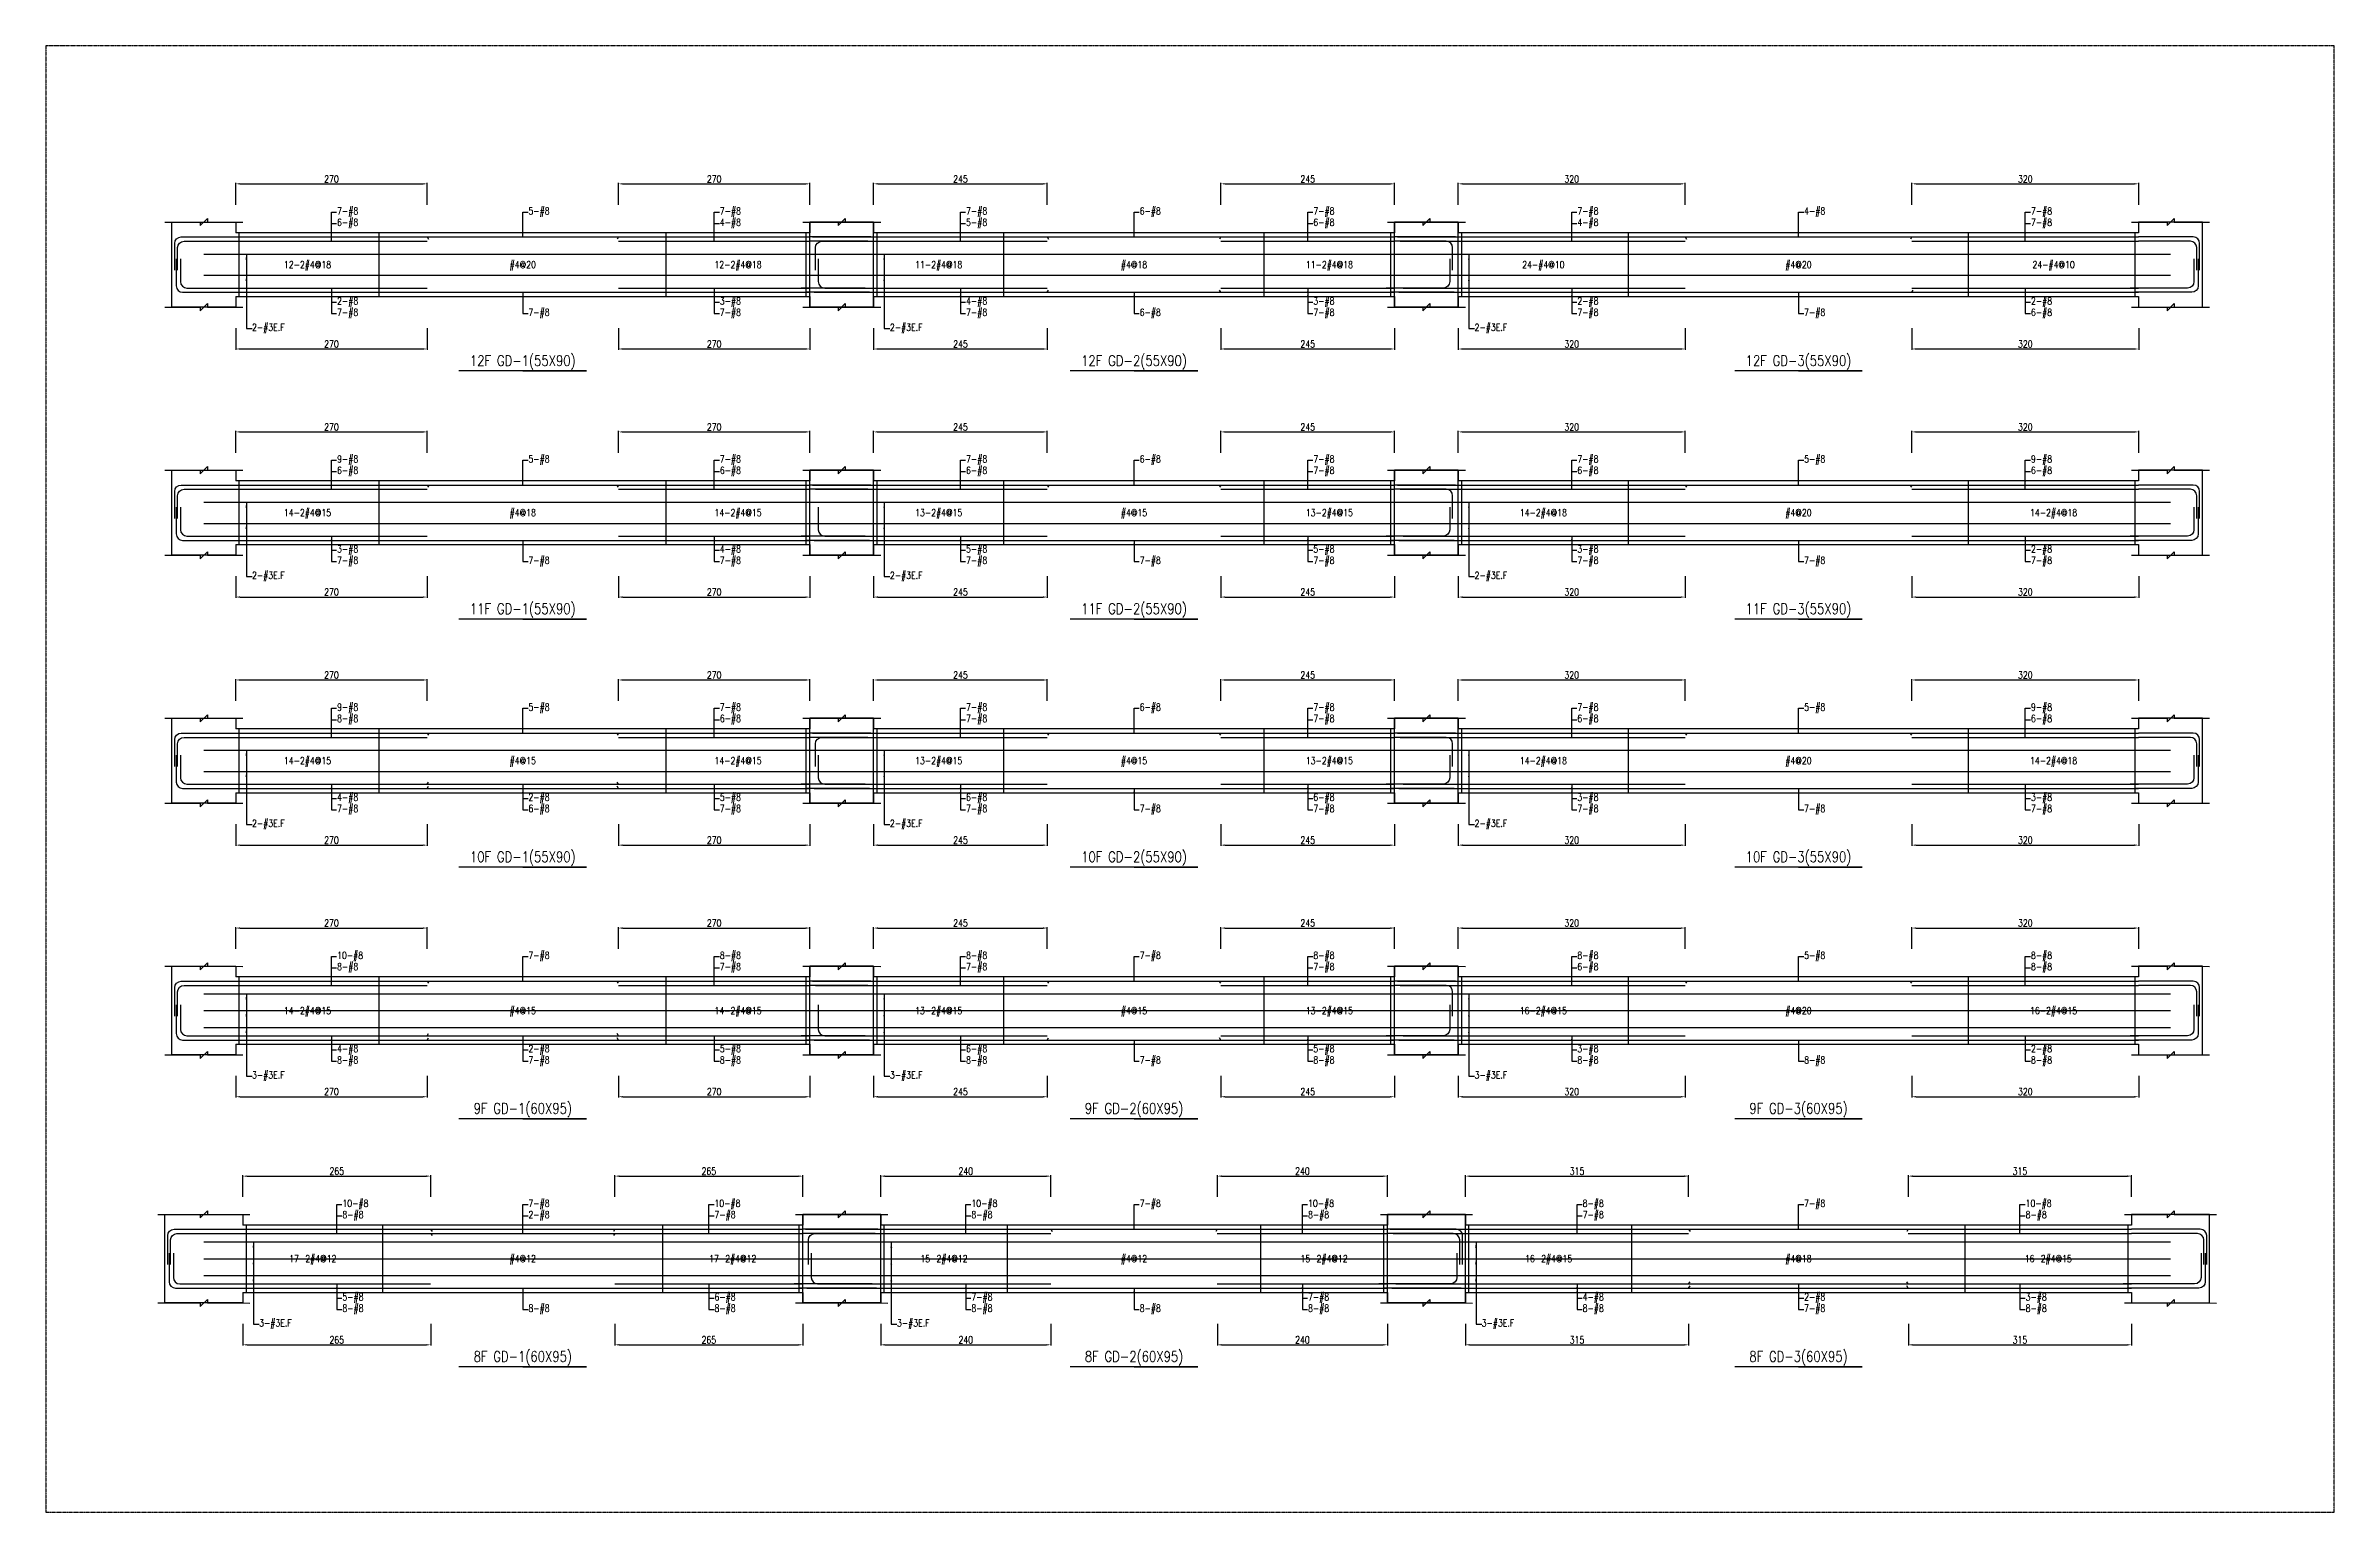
# Model space of a CAD drawing. Header units: millimetres. Extents: x 0 to 84580, y -12276 to 4373.
# Drawn here: x 39061 to 42290, y -6138 to -4069 of the extents above; entities that cross this region are included whole.
import ezdxf
from ezdxf.enums import TextEntityAlignment as Align

# ---------------------------------------------------------------- set-up
doc = ezdxf.new("R2010")
doc.units = ezdxf.units.MM
doc.header["$MEASUREMENT"] = 0
doc.linetypes.add('CENTER', pattern=[2, 1.25, -0.25, 0.25, -0.25])
for name, color, linetype in [('S-DIM', 2, 'Continuous'), ('S-GRID', 1, 'CENTER'), ('S-LEADER', 2, 'Continuous'), ('S-RC', 130, 'Continuous'), ('S-REINF', 6, 'Continuous'), ('S-TEXT', 2, 'Continuous')]:
    doc.layers.add(name, color=color, linetype=linetype)
doc.styles.add('CS4', font='romans.shx', dxfattribs={"width": 0.8, "bigfont": 'lsp.shx'})
doc.styles.get("Standard").update_dxf_attribs({"font": 'arial.ttf'})
doc.dimstyles.new('ISO-25', dxfattribs={"dimtxt": 2.5, "dimasz": 2.5, "dimexe": 1.25, "dimexo": 0.625, "dimtad": 1, "dimtxsty": 'Standard', "dimcen": 2.5, "dimadec": 0, "dimazin": 0, "dimtfac": 1, "dimtmove": 0, "dimatfit": 3, "dimfxl": 0, "dimarcsym": 0})

msp = doc.modelspace()

# ---------------------------------------------------------------- texts
at = {"layer": 'S-LEADER', "char_height": 10, "attachment_point": 4, "style": 'CS4'}
for s, insert in [('7-#8', (39472.059, -4303.79)), ('6-#8', (39472.059, -4319.79)), ('5-#8', (39742.059, -4303.79)), ('7-#8', (40012.059, -4303.79)), ('4-#8', (40012.059, -4319.79)), ('7-#8', (40359.559, -4303.79)), ('5-#8', (40359.559, -4319.79)), ('6-#8', (40604.559, -4303.79)), ('7-#8', (40849.559, -4303.79)), ('6-#8', (40849.559, -4319.79)), ('7-#8', (41222.059, -4303.79)), ('4-#8', (41222.059, -4319.79)), ('4-#8', (41542.059, -4303.79)), ('7-#8', (41862.059, -4303.79)), ('7-#8', (41862.059, -4319.79)), ('2-#8', (39472.059, -4430.79)), ('3-#8', (40012.059, -4430.79)), ('4-#8', (40359.559, -4430.79)), ('3-#8', (40849.559, -4430.79)), ('2-#8', (41222.059, -4430.79)), ('2-#8', (41862.059, -4430.79)), ('7-#8', (39472.059, -4446.79)), ('7-#8', (39742.059, -4446.79)), ('7-#8', (40012.059, -4446.79)), ('7-#8', (40359.559, -4446.79)), ('6-#8', (40604.559, -4446.79)), ('7-#8', (40849.559, -4446.79)), ('7-#8', (41222.059, -4446.79)), ('7-#8', (41542.059, -4446.79)), ('6-#8', (41862.059, -4446.79)), ('9-#8', (39472.059, -4653.79)), ('5-#8', (39742.059, -4653.79)), ('7-#8', (40012.059, -4653.79)), ('7-#8', (40359.559, -4653.79)), ('6-#8', (40604.559, -4653.79)), ('7-#8', (40849.559, -4653.79)), ('7-#8', (41222.059, -4653.79)), ('5-#8', (41542.059, -4653.79)), ('9-#8', (41862.059, -4653.79)), ('6-#8', (39472.059, -4669.79)), ('6-#8', (40012.059, -4669.79)), ('6-#8', (40359.559, -4669.79)), ('7-#8', (40849.559, -4669.79)), ('6-#8', (41222.059, -4669.79)), ('6-#8', (41862.059, -4669.79)), ('3-#8', (39472.059, -4780.79)), ('4-#8', (40012.059, -4780.79)), ('5-#8', (40359.559, -4780.79)), ('5-#8', (40849.559, -4780.79)), ('3-#8', (41222.059, -4780.79)), ('2-#8', (41862.059, -4780.79)), ('7-#8', (39472.059, -4796.79)), ('7-#8', (39742.059, -4796.79)), ('7-#8', (40012.059, -4796.79)), ('7-#8', (40359.559, -4796.79)), ('7-#8', (40604.559, -4796.79)), ('7-#8', (40849.559, -4796.79)), ('7-#8', (41222.059, -4796.79)), ('7-#8', (41542.059, -4796.79)), ('7-#8', (41862.059, -4796.79)), ('9-#8', (39472.059, -5003.79)), ('5-#8', (39742.059, -5003.79)), ('7-#8', (40012.059, -5003.79)), ('7-#8', (40359.559, -5003.79)), ('6-#8', (40604.559, -5003.79)), ('7-#8', (40849.559, -5003.79)), ('7-#8', (41222.059, -5003.79)), ('5-#8', (41542.059, -5003.79)), ('9-#8', (41862.059, -5003.79)), ('8-#8', (39472.059, -5019.79)), ('6-#8', (40012.059, -5019.79)), ('7-#8', (40359.559, -5019.79)), ('7-#8', (40849.559, -5019.79)), ('6-#8', (41222.059, -5019.79)), ('6-#8', (41862.059, -5019.79)), ('4-#8', (39472.059, -5130.79)), ('2-#8', (39742.059, -5130.79)), ('5-#8', (40012.059, -5130.79)), ('6-#8', (40359.559, -5130.79)), ('6-#8', (40849.559, -5130.79)), ('3-#8', (41222.059, -5130.79)), ('3-#8', (41862.059, -5130.79)), ('7-#8', (39472.059, -5146.79)), ('6-#8', (39742.059, -5146.79)), ('7-#8', (40012.059, -5146.79)), ('7-#8', (40359.559, -5146.79)), ('7-#8', (40604.559, -5146.79)), ('7-#8', (40849.559, -5146.79)), ('7-#8', (41222.059, -5146.79)), ('7-#8', (41542.059, -5146.79)), ('7-#8', (41862.059, -5146.79)), ('10-#8', (39472.059, -5353.79)), ('7-#8', (39742.059, -5353.79)), ('8-#8', (40012.059, -5353.79)), ('8-#8', (40359.559, -5353.79)), ('7-#8', (40604.559, -5353.79)), ('8-#8', (40849.559, -5353.79)), ('8-#8', (41222.059, -5353.79)), ('5-#8', (41542.059, -5353.79)), ('8-#8', (41862.059, -5353.79)), ('8-#8', (39472.059, -5369.79)), ('7-#8', (40012.059, -5369.79)), ('7-#8', (40359.559, -5369.79)), ('7-#8', (40849.559, -5369.79)), ('6-#8', (41222.059, -5369.79)), ('8-#8', (41862.059, -5369.79)), ('4-#8', (39472.059, -5485.79)), ('2-#8', (39742.059, -5485.79)), ('5-#8', (40012.059, -5485.79)), ('6-#8', (40359.559, -5485.79)), ('5-#8', (40849.559, -5485.79)), ('3-#8', (41222.059, -5485.79)), ('2-#8', (41862.059, -5485.79)), ('8-#8', (39472.059, -5501.79)), ('7-#8', (39742.059, -5501.79)), ('8-#8', (40012.059, -5501.79)), ('8-#8', (40359.559, -5501.79)), ('7-#8', (40604.559, -5501.79)), ('8-#8', (40849.559, -5501.79)), ('8-#8', (41222.059, -5501.79)), ('8-#8', (41542.059, -5501.79)), ('8-#8', (41862.059, -5501.79)), ('8-#8', (39479.559, -5719.79)), ('10-#8', (39479.559, -5703.79)), ('7-#8', (39742.059, -5703.79)), ('2-#8', (39742.059, -5719.79)), ('7-#8', (40004.559, -5719.79)), ('10-#8', (40004.559, -5703.79)), ('8-#8', (40367.059, -5719.79)), ('10-#8', (40367.059, -5703.79)), ('7-#8', (40604.559, -5703.79)), ('8-#8', (40842.059, -5719.79)), ('10-#8', (40842.059, -5703.79)), ('8-#8', (41229.559, -5703.79)), ('7-#8', (41229.559, -5719.79)), ('7-#8', (41542.059, -5703.79)), ('8-#8', (41854.559, -5719.79)), ('10-#8', (41854.559, -5703.79)), ('5-#8', (39479.559, -5835.79)), ('8-#8', (39479.559, -5851.79)), ('8-#8', (39742.059, -5851.79)), ('8-#8', (40004.559, -5851.79)), ('6-#8', (40004.559, -5835.79)), ('7-#8', (40367.059, -5835.79)), ('8-#8', (40367.059, -5851.79)), ('8-#8', (40604.559, -5851.79)), ('7-#8', (40842.059, -5835.79)), ('8-#8', (40842.059, -5851.79)), ('4-#8', (41229.559, -5835.79)), ('8-#8', (41229.559, -5851.79)), ('2-#8', (41542.059, -5835.79)), ('7-#8', (41542.059, -5851.79)), ('3-#8', (41854.559, -5835.79)), ('8-#8', (41854.559, -5851.79))]:
    msp.add_mtext(s, dxfattribs=dict(at, insert=insert))
at = {"layer": 'S-LEADER', "color": 3, "char_height": 10, "attachment_point": 4, "style": 'CS4'}
for s, insert in [('2-#3E.F', (39352.059, -4467.79)), ('2-#3E.F', (40252.059, -4467.79)), ('2-#3E.F', (41077.059, -4467.79)), ('2-#3E.F', (39352.059, -4817.79)), ('2-#3E.F', (40252.059, -4817.79)), ('2-#3E.F', (41077.059, -4817.79)), ('2-#3E.F', (39352.059, -5167.79)), ('2-#3E.F', (40252.059, -5167.79)), ('2-#3E.F', (41077.059, -5167.79)), ('3-#3E.F', (39352.059, -5522.79)), ('3-#3E.F', (40252.059, -5522.79)), ('3-#3E.F', (41077.059, -5522.79)), ('3-#3E.F', (39362.059, -5872.79)), ('3-#3E.F', (40262.059, -5872.79)), ('3-#3E.F', (41087.059, -5872.79))]:
    msp.add_mtext(s, dxfattribs=dict(at, insert=insert))
at = {"layer": 'S-RC', "style": 'CS4', "width": 0.8}
for s, p in [('12F GD-1(55X90)', (39734.059, -4520.79)), ('12F GD-2(55X90)', (40596.559, -4520.79)), ('12F GD-3(55X90)', (41534.059, -4520.79)), ('11F GD-1(55X90)', (39734.059, -4870.79)), ('11F GD-2(55X90)', (40596.559, -4870.79)), ('11F GD-3(55X90)', (41534.059, -4870.79)), ('10F GD-1(55X90)', (39734.059, -5220.79)), ('10F GD-2(55X90)', (40596.559, -5220.79)), ('10F GD-3(55X90)', (41534.059, -5220.79)), ('9F GD-1(60X95)', (39734.059, -5575.79)), ('9F GD-2(60X95)', (40596.559, -5575.79)), ('9F GD-3(60X95)', (41534.059, -5575.79)), ('8F GD-1(60X95)', (39734.059, -5925.79)), ('8F GD-2(60X95)', (40596.559, -5925.79)), ('8F GD-3(60X95)', (41534.059, -5925.79))]:
    msp.add_text(s, height=15, dxfattribs=at).set_placement(p, align=Align.CENTER)
at = {"layer": 'S-TEXT', "color": 1, "style": 'CS4', "width": 0.8}
for s, p in [('12-2#4@18', (39430.309, -4382.79)), ('#4@20', (39734.059, -4382.79)), ('12-2#4@18', (40037.809, -4382.79)), ('11-2#4@18', (40320.934, -4382.79)), ('#4@18', (40596.559, -4382.79)), ('11-2#4@18', (40872.184, -4382.79)), ('24-#4@10', (41174.059, -4382.79)), ('#4@20', (41534.059, -4382.79)), ('24-#4@10', (41894.059, -4382.79)), ('14-2#4@15', (39430.309, -4732.79)), ('#4@18', (39734.059, -4732.79)), ('14-2#4@15', (40037.809, -4732.79)), ('13-2#4@15', (40320.934, -4732.79)), ('#4@15', (40596.559, -4732.79)), ('13-2#4@15', (40872.184, -4732.79)), ('14-2#4@18', (41174.059, -4732.79)), ('#4@20', (41534.059, -4732.79)), ('14-2#4@18', (41894.059, -4732.79)), ('14-2#4@15', (39430.309, -5082.79)), ('#4@15', (39734.059, -5082.79)), ('14-2#4@15', (40037.809, -5082.79)), ('13-2#4@15', (40320.934, -5082.79)), ('#4@15', (40596.559, -5082.79)), ('13-2#4@15', (40872.184, -5082.79)), ('14-2#4@18', (41174.059, -5082.79)), ('#4@20', (41534.059, -5082.79)), ('14-2#4@18', (41894.059, -5082.79)), ('14-2#4@15', (39430.309, -5435.29)), ('#4@15', (39734.059, -5435.29)), ('14-2#4@15', (40037.809, -5435.29)), ('13-2#4@15', (40320.934, -5435.29)), ('#4@15', (40596.559, -5435.29)), ('13-2#4@15', (40872.184, -5435.29)), ('16-2#4@15', (41174.059, -5435.29)), ('#4@20', (41534.059, -5435.29)), ('16-2#4@15', (41894.059, -5435.29)), ('17-2#4@12', (39437.809, -5785.29)), ('#4@12', (39734.059, -5785.29)), ('17-2#4@12', (40030.309, -5785.29)), ('15-2#4@12', (40328.434, -5785.29)), ('#4@12', (40596.559, -5785.29)), ('15-2#4@12', (40864.684, -5785.29)), ('16-2#4@15', (41181.559, -5785.29)), ('#4@18', (41534.059, -5785.29)), ('16-2#4@15', (41886.559, -5785.29))]:
    msp.add_text(s, height=10, dxfattribs=at).set_placement(p, align=Align.CENTER)

# ---------------------------------------------------------------- blocks, each defined once
blk = doc.blocks.new('*D1504')
at = {"layer": 'DEFPOINTS', "color": 0, "transparency": 16777216}
for p in [(39604.1, -5663.8), (39339.1, -5693.8), (39604.1, -5693.8)]:
    blk.add_point(p, dxfattribs=at)
at = {"layer": 'S-DIM', "color": 0, "lineweight": -2, "transparency": 16777216}
for p, q in [((39339.1, -5693.2), (39339.1, -5662.5)), ((39345.1, -5663.8), (39598.1, -5663.8)), ((39604.1, -5693.2), (39604.1, -5662.5))]:
    blk.add_line(p, q, dxfattribs=at)
at = {"layer": 'S-DIM', "color": 0, "transparency": 16777216}
for points in [[(39345.1, -5662.8), (39345.1, -5664.8), (39339.1, -5663.8)], [(39598.1, -5662.8), (39598.1, -5664.8), (39604.1, -5663.8)]]:
    blk.add_solid(points, dxfattribs=at)
at = {"layer": 'S-DIM', "color": 0, "transparency": 16777216, "insert": (39471.6, -5656.8), "char_height": 10, "attachment_point": 5, "style": 'CS4'}
blk.add_mtext('265', dxfattribs=at)
blk = doc.blocks.new('*D1505')
at = {"layer": 'DEFPOINTS', "color": 0, "transparency": 16777216}
for p in [(40129.1, -5663.8), (39864.1, -5693.8), (40129.1, -5693.8)]:
    blk.add_point(p, dxfattribs=at)
at = {"layer": 'S-DIM', "color": 0, "lineweight": -2, "transparency": 16777216}
for p, q in [((39864.1, -5693.2), (39864.1, -5662.5)), ((39870.1, -5663.8), (40123.1, -5663.8)), ((40129.1, -5693.2), (40129.1, -5662.5))]:
    blk.add_line(p, q, dxfattribs=at)
at = {"layer": 'S-DIM', "color": 0, "transparency": 16777216}
for points in [[(39870.1, -5662.8), (39870.1, -5664.8), (39864.1, -5663.8)], [(40123.1, -5662.8), (40123.1, -5664.8), (40129.1, -5663.8)]]:
    blk.add_solid(points, dxfattribs=at)
at = {"layer": 'S-DIM', "color": 0, "transparency": 16777216, "insert": (39996.6, -5656.8), "char_height": 10, "attachment_point": 5, "style": 'CS4'}
blk.add_mtext('265', dxfattribs=at)
blk = doc.blocks.new('*D1506')
at = {"layer": 'DEFPOINTS', "color": 0, "transparency": 16777216}
for p in [(39339.1, -5871.8), (39604.1, -5871.8), (39604.1, -5901.8)]:
    blk.add_point(p, dxfattribs=at)
at = {"layer": 'S-DIM', "color": 0, "lineweight": -2, "transparency": 16777216}
for p, q in [((39339.1, -5872.4), (39339.1, -5903)), ((39604.1, -5872.4), (39604.1, -5903)), ((39345.1, -5901.8), (39598.1, -5901.8))]:
    blk.add_line(p, q, dxfattribs=at)
at = {"layer": 'S-DIM', "color": 0, "transparency": 16777216}
for points in [[(39345.1, -5900.8), (39345.1, -5902.8), (39339.1, -5901.8)], [(39598.1, -5900.8), (39598.1, -5902.8), (39604.1, -5901.8)]]:
    blk.add_solid(points, dxfattribs=at)
at = {"layer": 'S-DIM', "color": 0, "transparency": 16777216, "insert": (39471.6, -5894.8), "char_height": 10, "attachment_point": 5, "style": 'CS4'}
blk.add_mtext('265', dxfattribs=at)
blk = doc.blocks.new('*D1507')
at = {"layer": 'DEFPOINTS', "color": 0, "transparency": 16777216}
for p in [(39864.1, -5871.8), (40129.1, -5871.8), (40129.1, -5901.8)]:
    blk.add_point(p, dxfattribs=at)
at = {"layer": 'S-DIM', "color": 0, "lineweight": -2, "transparency": 16777216}
for p, q in [((39864.1, -5872.4), (39864.1, -5903)), ((40129.1, -5872.4), (40129.1, -5903)), ((39870.1, -5901.8), (40123.1, -5901.8))]:
    blk.add_line(p, q, dxfattribs=at)
at = {"layer": 'S-DIM', "color": 0, "transparency": 16777216}
for points in [[(39870.1, -5900.8), (39870.1, -5902.8), (39864.1, -5901.8)], [(40123.1, -5900.8), (40123.1, -5902.8), (40129.1, -5901.8)]]:
    blk.add_solid(points, dxfattribs=at)
at = {"layer": 'S-DIM', "color": 0, "transparency": 16777216, "insert": (39996.6, -5894.8), "char_height": 10, "attachment_point": 5, "style": 'CS4'}
blk.add_mtext('265', dxfattribs=at)
blk = doc.blocks.new('*D1508')
at = {"layer": 'DEFPOINTS', "color": 0, "transparency": 16777216}
for p in [(39599.1, -5313.8), (39329.1, -5343.8), (39599.1, -5343.8)]:
    blk.add_point(p, dxfattribs=at)
at = {"layer": 'S-DIM', "color": 0, "lineweight": -2, "transparency": 16777216}
for p, q in [((39329.1, -5343.2), (39329.1, -5312.5)), ((39335.1, -5313.8), (39593.1, -5313.8)), ((39599.1, -5343.2), (39599.1, -5312.5))]:
    blk.add_line(p, q, dxfattribs=at)
at = {"layer": 'S-DIM', "color": 0, "transparency": 16777216}
for points in [[(39335.1, -5312.8), (39335.1, -5314.8), (39329.1, -5313.8)], [(39593.1, -5312.8), (39593.1, -5314.8), (39599.1, -5313.8)]]:
    blk.add_solid(points, dxfattribs=at)
at = {"layer": 'S-DIM', "color": 0, "transparency": 16777216, "insert": (39464.1, -5306.8), "char_height": 10, "attachment_point": 5, "style": 'CS4'}
blk.add_mtext('270', dxfattribs=at)
blk = doc.blocks.new('*D1509')
at = {"layer": 'DEFPOINTS', "color": 0, "transparency": 16777216}
for p in [(40139.1, -5313.8), (39869.1, -5343.8), (40139.1, -5343.8)]:
    blk.add_point(p, dxfattribs=at)
at = {"layer": 'S-DIM', "color": 0, "lineweight": -2, "transparency": 16777216}
for p, q in [((39869.1, -5343.2), (39869.1, -5312.5)), ((39875.1, -5313.8), (40133.1, -5313.8)), ((40139.1, -5343.2), (40139.1, -5312.5))]:
    blk.add_line(p, q, dxfattribs=at)
at = {"layer": 'S-DIM', "color": 0, "transparency": 16777216}
for points in [[(39875.1, -5312.8), (39875.1, -5314.8), (39869.1, -5313.8)], [(40133.1, -5312.8), (40133.1, -5314.8), (40139.1, -5313.8)]]:
    blk.add_solid(points, dxfattribs=at)
at = {"layer": 'S-DIM', "color": 0, "transparency": 16777216, "insert": (40004.1, -5306.8), "char_height": 10, "attachment_point": 5, "style": 'CS4'}
blk.add_mtext('270', dxfattribs=at)
blk = doc.blocks.new('*D1546')
at = {"layer": 'DEFPOINTS', "color": 0, "transparency": 16777216}
for p in [(39329.1, -5521.8), (39599.1, -5521.8), (39599.1, -5551.8)]:
    blk.add_point(p, dxfattribs=at)
at = {"layer": 'S-DIM', "color": 0, "lineweight": -2, "transparency": 16777216}
for p, q in [((39329.1, -5522.4), (39329.1, -5553)), ((39335.1, -5551.8), (39593.1, -5551.8)), ((39599.1, -5522.4), (39599.1, -5553))]:
    blk.add_line(p, q, dxfattribs=at)
at = {"layer": 'S-DIM', "color": 0, "transparency": 16777216}
for points in [[(39335.1, -5550.8), (39335.1, -5552.8), (39329.1, -5551.8)], [(39593.1, -5550.8), (39593.1, -5552.8), (39599.1, -5551.8)]]:
    blk.add_solid(points, dxfattribs=at)
at = {"layer": 'S-DIM', "color": 0, "transparency": 16777216, "insert": (39464.1, -5544.8), "char_height": 10, "attachment_point": 5, "style": 'CS4'}
blk.add_mtext('270', dxfattribs=at)
blk = doc.blocks.new('*D1547')
at = {"layer": 'DEFPOINTS', "color": 0, "transparency": 16777216}
for p in [(39869.1, -5521.8), (40139.1, -5521.8), (40139.1, -5551.8)]:
    blk.add_point(p, dxfattribs=at)
at = {"layer": 'S-DIM', "color": 0, "lineweight": -2, "transparency": 16777216}
for p, q in [((39869.1, -5522.4), (39869.1, -5553)), ((39875.1, -5551.8), (40133.1, -5551.8)), ((40139.1, -5522.4), (40139.1, -5553))]:
    blk.add_line(p, q, dxfattribs=at)
at = {"layer": 'S-DIM', "color": 0, "transparency": 16777216}
for points in [[(39875.1, -5550.8), (39875.1, -5552.8), (39869.1, -5551.8)], [(40133.1, -5550.8), (40133.1, -5552.8), (40139.1, -5551.8)]]:
    blk.add_solid(points, dxfattribs=at)
at = {"layer": 'S-DIM', "color": 0, "transparency": 16777216, "insert": (40004.1, -5544.8), "char_height": 10, "attachment_point": 5, "style": 'CS4'}
blk.add_mtext('270', dxfattribs=at)
blk = doc.blocks.new('*D1548')
at = {"layer": 'DEFPOINTS', "color": 0, "transparency": 16777216}
for p in [(39599.1, -4963.8), (39329.1, -4993.8), (39599.1, -4993.8)]:
    blk.add_point(p, dxfattribs=at)
at = {"layer": 'S-DIM', "color": 0, "lineweight": -2, "transparency": 16777216}
for p, q in [((39329.1, -4993.2), (39329.1, -4962.5)), ((39335.1, -4963.8), (39593.1, -4963.8)), ((39599.1, -4993.2), (39599.1, -4962.5))]:
    blk.add_line(p, q, dxfattribs=at)
at = {"layer": 'S-DIM', "color": 0, "transparency": 16777216}
for points in [[(39335.1, -4962.8), (39335.1, -4964.8), (39329.1, -4963.8)], [(39593.1, -4962.8), (39593.1, -4964.8), (39599.1, -4963.8)]]:
    blk.add_solid(points, dxfattribs=at)
at = {"layer": 'S-DIM', "color": 0, "transparency": 16777216, "insert": (39464.1, -4956.8), "char_height": 10, "attachment_point": 5, "style": 'CS4'}
blk.add_mtext('270', dxfattribs=at)
blk = doc.blocks.new('*D1549')
at = {"layer": 'DEFPOINTS', "color": 0, "transparency": 16777216}
for p in [(40139.1, -4963.8), (39869.1, -4993.8), (40139.1, -4993.8)]:
    blk.add_point(p, dxfattribs=at)
at = {"layer": 'S-DIM', "color": 0, "lineweight": -2, "transparency": 16777216}
for p, q in [((39869.1, -4993.2), (39869.1, -4962.5)), ((39875.1, -4963.8), (40133.1, -4963.8)), ((40139.1, -4993.2), (40139.1, -4962.5))]:
    blk.add_line(p, q, dxfattribs=at)
at = {"layer": 'S-DIM', "color": 0, "transparency": 16777216}
for points in [[(39875.1, -4962.8), (39875.1, -4964.8), (39869.1, -4963.8)], [(40133.1, -4962.8), (40133.1, -4964.8), (40139.1, -4963.8)]]:
    blk.add_solid(points, dxfattribs=at)
at = {"layer": 'S-DIM', "color": 0, "transparency": 16777216, "insert": (40004.1, -4956.8), "char_height": 10, "attachment_point": 5, "style": 'CS4'}
blk.add_mtext('270', dxfattribs=at)
blk = doc.blocks.new('*D1550')
at = {"layer": 'DEFPOINTS', "color": 0, "transparency": 16777216}
for p in [(39329.1, -5166.8), (39599.1, -5166.8), (39599.1, -5196.8)]:
    blk.add_point(p, dxfattribs=at)
at = {"layer": 'S-DIM', "color": 0, "lineweight": -2, "transparency": 16777216}
for p, q in [((39329.1, -5167.4), (39329.1, -5198)), ((39335.1, -5196.8), (39593.1, -5196.8)), ((39599.1, -5167.4), (39599.1, -5198))]:
    blk.add_line(p, q, dxfattribs=at)
at = {"layer": 'S-DIM', "color": 0, "transparency": 16777216}
for points in [[(39335.1, -5195.8), (39335.1, -5197.8), (39329.1, -5196.8)], [(39593.1, -5195.8), (39593.1, -5197.8), (39599.1, -5196.8)]]:
    blk.add_solid(points, dxfattribs=at)
at = {"layer": 'S-DIM', "color": 0, "transparency": 16777216, "insert": (39464.1, -5189.8), "char_height": 10, "attachment_point": 5, "style": 'CS4'}
blk.add_mtext('270', dxfattribs=at)
blk = doc.blocks.new('*D1551')
at = {"layer": 'DEFPOINTS', "color": 0, "transparency": 16777216}
for p in [(39869.1, -5166.8), (40139.1, -5166.8), (40139.1, -5196.8)]:
    blk.add_point(p, dxfattribs=at)
at = {"layer": 'S-DIM', "color": 0, "lineweight": -2, "transparency": 16777216}
for p, q in [((39869.1, -5167.4), (39869.1, -5198)), ((39875.1, -5196.8), (40133.1, -5196.8)), ((40139.1, -5167.4), (40139.1, -5198))]:
    blk.add_line(p, q, dxfattribs=at)
at = {"layer": 'S-DIM', "color": 0, "transparency": 16777216}
for points in [[(39875.1, -5195.8), (39875.1, -5197.8), (39869.1, -5196.8)], [(40133.1, -5195.8), (40133.1, -5197.8), (40139.1, -5196.8)]]:
    blk.add_solid(points, dxfattribs=at)
at = {"layer": 'S-DIM', "color": 0, "transparency": 16777216, "insert": (40004.1, -5189.8), "char_height": 10, "attachment_point": 5, "style": 'CS4'}
blk.add_mtext('270', dxfattribs=at)
blk = doc.blocks.new('*D1552')
at = {"layer": 'DEFPOINTS', "color": 0, "transparency": 16777216}
for p in [(39599.1, -4613.8), (39329.1, -4643.8), (39599.1, -4643.8)]:
    blk.add_point(p, dxfattribs=at)
at = {"layer": 'S-DIM', "color": 0, "lineweight": -2, "transparency": 16777216}
for p, q in [((39329.1, -4643.2), (39329.1, -4612.5)), ((39335.1, -4613.8), (39593.1, -4613.8)), ((39599.1, -4643.2), (39599.1, -4612.5))]:
    blk.add_line(p, q, dxfattribs=at)
at = {"layer": 'S-DIM', "color": 0, "transparency": 16777216}
for points in [[(39335.1, -4612.8), (39335.1, -4614.8), (39329.1, -4613.8)], [(39593.1, -4612.8), (39593.1, -4614.8), (39599.1, -4613.8)]]:
    blk.add_solid(points, dxfattribs=at)
at = {"layer": 'S-DIM', "color": 0, "transparency": 16777216, "insert": (39464.1, -4606.8), "char_height": 10, "attachment_point": 5, "style": 'CS4'}
blk.add_mtext('270', dxfattribs=at)
blk = doc.blocks.new('*D1553')
at = {"layer": 'DEFPOINTS', "color": 0, "transparency": 16777216}
for p in [(40139.1, -4613.8), (39869.1, -4643.8), (40139.1, -4643.8)]:
    blk.add_point(p, dxfattribs=at)
at = {"layer": 'S-DIM', "color": 0, "lineweight": -2, "transparency": 16777216}
for p, q in [((39869.1, -4643.2), (39869.1, -4612.5)), ((39875.1, -4613.8), (40133.1, -4613.8)), ((40139.1, -4643.2), (40139.1, -4612.5))]:
    blk.add_line(p, q, dxfattribs=at)
at = {"layer": 'S-DIM', "color": 0, "transparency": 16777216}
for points in [[(39875.1, -4612.8), (39875.1, -4614.8), (39869.1, -4613.8)], [(40133.1, -4612.8), (40133.1, -4614.8), (40139.1, -4613.8)]]:
    blk.add_solid(points, dxfattribs=at)
at = {"layer": 'S-DIM', "color": 0, "transparency": 16777216, "insert": (40004.1, -4606.8), "char_height": 10, "attachment_point": 5, "style": 'CS4'}
blk.add_mtext('270', dxfattribs=at)
blk = doc.blocks.new('*D1554')
at = {"layer": 'DEFPOINTS', "color": 0, "transparency": 16777216}
for p in [(39329.1, -4816.8), (39599.1, -4816.8), (39599.1, -4846.8)]:
    blk.add_point(p, dxfattribs=at)
at = {"layer": 'S-DIM', "color": 0, "lineweight": -2, "transparency": 16777216}
for p, q in [((39329.1, -4817.4), (39329.1, -4848)), ((39599.1, -4817.4), (39599.1, -4848)), ((39335.1, -4846.8), (39593.1, -4846.8))]:
    blk.add_line(p, q, dxfattribs=at)
at = {"layer": 'S-DIM', "color": 0, "transparency": 16777216}
for points in [[(39335.1, -4845.8), (39335.1, -4847.8), (39329.1, -4846.8)], [(39593.1, -4845.8), (39593.1, -4847.8), (39599.1, -4846.8)]]:
    blk.add_solid(points, dxfattribs=at)
at = {"layer": 'S-DIM', "color": 0, "transparency": 16777216, "insert": (39464.1, -4839.8), "char_height": 10, "attachment_point": 5, "style": 'CS4'}
blk.add_mtext('270', dxfattribs=at)
blk = doc.blocks.new('*D1555')
at = {"layer": 'DEFPOINTS', "color": 0, "transparency": 16777216}
for p in [(39869.1, -4816.8), (40139.1, -4816.8), (40139.1, -4846.8)]:
    blk.add_point(p, dxfattribs=at)
at = {"layer": 'S-DIM', "color": 0, "lineweight": -2, "transparency": 16777216}
for p, q in [((39869.1, -4817.4), (39869.1, -4848)), ((40139.1, -4817.4), (40139.1, -4848)), ((39875.1, -4846.8), (40133.1, -4846.8))]:
    blk.add_line(p, q, dxfattribs=at)
at = {"layer": 'S-DIM', "color": 0, "transparency": 16777216}
for points in [[(39875.1, -4845.8), (39875.1, -4847.8), (39869.1, -4846.8)], [(40133.1, -4845.8), (40133.1, -4847.8), (40139.1, -4846.8)]]:
    blk.add_solid(points, dxfattribs=at)
at = {"layer": 'S-DIM', "color": 0, "transparency": 16777216, "insert": (40004.1, -4839.8), "char_height": 10, "attachment_point": 5, "style": 'CS4'}
blk.add_mtext('270', dxfattribs=at)
blk = doc.blocks.new('*D1556')
at = {"layer": 'DEFPOINTS', "color": 0, "transparency": 16777216}
for p in [(39329.1, -4293.8), (39599.1, -4263.8), (39599.1, -4293.8)]:
    blk.add_point(p, dxfattribs=at)
at = {"layer": 'S-DIM', "color": 0, "lineweight": -2, "transparency": 16777216}
for p, q in [((39329.1, -4293.2), (39329.1, -4262.5)), ((39335.1, -4263.8), (39593.1, -4263.8)), ((39599.1, -4293.2), (39599.1, -4262.5))]:
    blk.add_line(p, q, dxfattribs=at)
at = {"layer": 'S-DIM', "color": 0, "transparency": 16777216}
for points in [[(39335.1, -4262.8), (39335.1, -4264.8), (39329.1, -4263.8)], [(39593.1, -4262.8), (39593.1, -4264.8), (39599.1, -4263.8)]]:
    blk.add_solid(points, dxfattribs=at)
at = {"layer": 'S-DIM', "color": 0, "transparency": 16777216, "insert": (39464.1, -4256.8), "char_height": 10, "attachment_point": 5, "style": 'CS4'}
blk.add_mtext('270', dxfattribs=at)
blk = doc.blocks.new('*D1557')
at = {"layer": 'DEFPOINTS', "color": 0, "transparency": 16777216}
for p in [(39869.1, -4293.8), (40139.1, -4263.8), (40139.1, -4293.8)]:
    blk.add_point(p, dxfattribs=at)
at = {"layer": 'S-DIM', "color": 0, "lineweight": -2, "transparency": 16777216}
for p, q in [((39869.1, -4293.2), (39869.1, -4262.5)), ((39875.1, -4263.8), (40133.1, -4263.8)), ((40139.1, -4293.2), (40139.1, -4262.5))]:
    blk.add_line(p, q, dxfattribs=at)
at = {"layer": 'S-DIM', "color": 0, "transparency": 16777216}
for points in [[(39875.1, -4262.8), (39875.1, -4264.8), (39869.1, -4263.8)], [(40133.1, -4262.8), (40133.1, -4264.8), (40139.1, -4263.8)]]:
    blk.add_solid(points, dxfattribs=at)
at = {"layer": 'S-DIM', "color": 0, "transparency": 16777216, "insert": (40004.1, -4256.8), "char_height": 10, "attachment_point": 5, "style": 'CS4'}
blk.add_mtext('270', dxfattribs=at)
blk = doc.blocks.new('*D1558')
at = {"layer": 'DEFPOINTS', "color": 0, "transparency": 16777216}
for p in [(39329.1, -4466.8), (39599.1, -4466.8), (39599.1, -4496.8)]:
    blk.add_point(p, dxfattribs=at)
at = {"layer": 'S-DIM', "color": 0, "lineweight": -2, "transparency": 16777216}
for p, q in [((39329.1, -4467.4), (39329.1, -4498)), ((39599.1, -4467.4), (39599.1, -4498)), ((39335.1, -4496.8), (39593.1, -4496.8))]:
    blk.add_line(p, q, dxfattribs=at)
at = {"layer": 'S-DIM', "color": 0, "transparency": 16777216}
for points in [[(39335.1, -4495.8), (39335.1, -4497.8), (39329.1, -4496.8)], [(39593.1, -4495.8), (39593.1, -4497.8), (39599.1, -4496.8)]]:
    blk.add_solid(points, dxfattribs=at)
at = {"layer": 'S-DIM', "color": 0, "transparency": 16777216, "insert": (39464.1, -4489.8), "char_height": 10, "attachment_point": 5, "style": 'CS4'}
blk.add_mtext('270', dxfattribs=at)
blk = doc.blocks.new('*D1559')
at = {"layer": 'DEFPOINTS', "color": 0, "transparency": 16777216}
for p in [(39869.1, -4466.8), (40139.1, -4466.8), (40139.1, -4496.8)]:
    blk.add_point(p, dxfattribs=at)
at = {"layer": 'S-DIM', "color": 0, "lineweight": -2, "transparency": 16777216}
for p, q in [((39869.1, -4467.4), (39869.1, -4498)), ((40139.1, -4467.4), (40139.1, -4498)), ((39875.1, -4496.8), (40133.1, -4496.8))]:
    blk.add_line(p, q, dxfattribs=at)
at = {"layer": 'S-DIM', "color": 0, "transparency": 16777216}
for points in [[(39875.1, -4495.8), (39875.1, -4497.8), (39869.1, -4496.8)], [(40133.1, -4495.8), (40133.1, -4497.8), (40139.1, -4496.8)]]:
    blk.add_solid(points, dxfattribs=at)
at = {"layer": 'S-DIM', "color": 0, "transparency": 16777216, "insert": (40004.1, -4489.8), "char_height": 10, "attachment_point": 5, "style": 'CS4'}
blk.add_mtext('270', dxfattribs=at)
blk = doc.blocks.new('*D1516')
at = {"layer": 'DEFPOINTS', "color": 0, "transparency": 16777216}
for p in [(40479.1, -5663.8), (40239.1, -5693.8), (40479.1, -5693.8)]:
    blk.add_point(p, dxfattribs=at)
at = {"layer": 'S-DIM', "color": 0, "lineweight": -2, "transparency": 16777216}
for p, q in [((40239.1, -5693.2), (40239.1, -5662.5)), ((40245.1, -5663.8), (40473.1, -5663.8)), ((40479.1, -5693.2), (40479.1, -5662.5))]:
    blk.add_line(p, q, dxfattribs=at)
at = {"layer": 'S-DIM', "color": 0, "transparency": 16777216}
for points in [[(40245.1, -5662.8), (40245.1, -5664.8), (40239.1, -5663.8)], [(40473.1, -5662.8), (40473.1, -5664.8), (40479.1, -5663.8)]]:
    blk.add_solid(points, dxfattribs=at)
at = {"layer": 'S-DIM', "color": 0, "transparency": 16777216, "insert": (40359.1, -5656.8), "char_height": 10, "attachment_point": 5, "style": 'CS4'}
blk.add_mtext('240', dxfattribs=at)
blk = doc.blocks.new('*D1517')
at = {"layer": 'DEFPOINTS', "color": 0, "transparency": 16777216}
for p in [(40954.1, -5663.8), (40714.1, -5693.8), (40954.1, -5693.8)]:
    blk.add_point(p, dxfattribs=at)
at = {"layer": 'S-DIM', "color": 0, "lineweight": -2, "transparency": 16777216}
for p, q in [((40714.1, -5693.2), (40714.1, -5662.5)), ((40720.1, -5663.8), (40948.1, -5663.8)), ((40954.1, -5693.2), (40954.1, -5662.5))]:
    blk.add_line(p, q, dxfattribs=at)
at = {"layer": 'S-DIM', "color": 0, "transparency": 16777216}
for points in [[(40720.1, -5662.8), (40720.1, -5664.8), (40714.1, -5663.8)], [(40948.1, -5662.8), (40948.1, -5664.8), (40954.1, -5663.8)]]:
    blk.add_solid(points, dxfattribs=at)
at = {"layer": 'S-DIM', "color": 0, "transparency": 16777216, "insert": (40834.1, -5656.8), "char_height": 10, "attachment_point": 5, "style": 'CS4'}
blk.add_mtext('240', dxfattribs=at)
blk = doc.blocks.new('*D1518')
at = {"layer": 'DEFPOINTS', "color": 0, "transparency": 16777216}
for p in [(40239.1, -5871.8), (40479.1, -5871.8), (40479.1, -5901.8)]:
    blk.add_point(p, dxfattribs=at)
at = {"layer": 'S-DIM', "color": 0, "lineweight": -2, "transparency": 16777216}
for p, q in [((40239.1, -5872.4), (40239.1, -5903)), ((40479.1, -5872.4), (40479.1, -5903)), ((40245.1, -5901.8), (40473.1, -5901.8))]:
    blk.add_line(p, q, dxfattribs=at)
at = {"layer": 'S-DIM', "color": 0, "transparency": 16777216}
for points in [[(40245.1, -5900.8), (40245.1, -5902.8), (40239.1, -5901.8)], [(40473.1, -5900.8), (40473.1, -5902.8), (40479.1, -5901.8)]]:
    blk.add_solid(points, dxfattribs=at)
at = {"layer": 'S-DIM', "color": 0, "transparency": 16777216, "insert": (40359.1, -5894.8), "char_height": 10, "attachment_point": 5, "style": 'CS4'}
blk.add_mtext('240', dxfattribs=at)
blk = doc.blocks.new('*D1519')
at = {"layer": 'DEFPOINTS', "color": 0, "transparency": 16777216}
for p in [(40714.1, -5871.8), (40954.1, -5871.8), (40954.1, -5901.8)]:
    blk.add_point(p, dxfattribs=at)
at = {"layer": 'S-DIM', "color": 0, "lineweight": -2, "transparency": 16777216}
for p, q in [((40714.1, -5872.4), (40714.1, -5903)), ((40954.1, -5872.4), (40954.1, -5903)), ((40720.1, -5901.8), (40948.1, -5901.8))]:
    blk.add_line(p, q, dxfattribs=at)
at = {"layer": 'S-DIM', "color": 0, "transparency": 16777216}
for points in [[(40720.1, -5900.8), (40720.1, -5902.8), (40714.1, -5901.8)], [(40948.1, -5900.8), (40948.1, -5902.8), (40954.1, -5901.8)]]:
    blk.add_solid(points, dxfattribs=at)
at = {"layer": 'S-DIM', "color": 0, "transparency": 16777216, "insert": (40834.1, -5894.8), "char_height": 10, "attachment_point": 5, "style": 'CS4'}
blk.add_mtext('240', dxfattribs=at)
blk = doc.blocks.new('*D1520')
at = {"layer": 'DEFPOINTS', "color": 0, "transparency": 16777216}
for p in [(40474.1, -5313.8), (40229.1, -5343.8), (40474.1, -5343.8)]:
    blk.add_point(p, dxfattribs=at)
at = {"layer": 'S-DIM', "color": 0, "lineweight": -2, "transparency": 16777216}
for p, q in [((40229.1, -5343.2), (40229.1, -5312.5)), ((40235.1, -5313.8), (40468.1, -5313.8)), ((40474.1, -5343.2), (40474.1, -5312.5))]:
    blk.add_line(p, q, dxfattribs=at)
at = {"layer": 'S-DIM', "color": 0, "transparency": 16777216}
for points in [[(40235.1, -5312.8), (40235.1, -5314.8), (40229.1, -5313.8)], [(40468.1, -5312.8), (40468.1, -5314.8), (40474.1, -5313.8)]]:
    blk.add_solid(points, dxfattribs=at)
at = {"layer": 'S-DIM', "color": 0, "transparency": 16777216, "insert": (40351.6, -5306.8), "char_height": 10, "attachment_point": 5, "style": 'CS4'}
blk.add_mtext('245', dxfattribs=at)
blk = doc.blocks.new('*D1521')
at = {"layer": 'DEFPOINTS', "color": 0, "transparency": 16777216}
for p in [(40964.1, -5313.8), (40719.1, -5343.8), (40964.1, -5343.8)]:
    blk.add_point(p, dxfattribs=at)
at = {"layer": 'S-DIM', "color": 0, "lineweight": -2, "transparency": 16777216}
for p, q in [((40719.1, -5343.2), (40719.1, -5312.5)), ((40725.1, -5313.8), (40958.1, -5313.8)), ((40964.1, -5343.2), (40964.1, -5312.5))]:
    blk.add_line(p, q, dxfattribs=at)
at = {"layer": 'S-DIM', "color": 0, "transparency": 16777216}
for points in [[(40725.1, -5312.8), (40725.1, -5314.8), (40719.1, -5313.8)], [(40958.1, -5312.8), (40958.1, -5314.8), (40964.1, -5313.8)]]:
    blk.add_solid(points, dxfattribs=at)
at = {"layer": 'S-DIM', "color": 0, "transparency": 16777216, "insert": (40841.6, -5306.8), "char_height": 10, "attachment_point": 5, "style": 'CS4'}
blk.add_mtext('245', dxfattribs=at)
blk = doc.blocks.new('*D1522')
at = {"layer": 'DEFPOINTS', "color": 0, "transparency": 16777216}
for p in [(40229.1, -5521.8), (40474.1, -5521.8), (40474.1, -5551.8)]:
    blk.add_point(p, dxfattribs=at)
at = {"layer": 'S-DIM', "color": 0, "lineweight": -2, "transparency": 16777216}
for p, q in [((40229.1, -5522.4), (40229.1, -5553)), ((40235.1, -5551.8), (40468.1, -5551.8)), ((40474.1, -5522.4), (40474.1, -5553))]:
    blk.add_line(p, q, dxfattribs=at)
at = {"layer": 'S-DIM', "color": 0, "transparency": 16777216}
for points in [[(40235.1, -5550.8), (40235.1, -5552.8), (40229.1, -5551.8)], [(40468.1, -5550.8), (40468.1, -5552.8), (40474.1, -5551.8)]]:
    blk.add_solid(points, dxfattribs=at)
at = {"layer": 'S-DIM', "color": 0, "transparency": 16777216, "insert": (40351.6, -5544.8), "char_height": 10, "attachment_point": 5, "style": 'CS4'}
blk.add_mtext('245', dxfattribs=at)
blk = doc.blocks.new('*D1523')
at = {"layer": 'DEFPOINTS', "color": 0, "transparency": 16777216}
for p in [(40719.1, -5521.8), (40964.1, -5521.8), (40964.1, -5551.8)]:
    blk.add_point(p, dxfattribs=at)
at = {"layer": 'S-DIM', "color": 0, "lineweight": -2, "transparency": 16777216}
for p, q in [((40719.1, -5522.4), (40719.1, -5553)), ((40725.1, -5551.8), (40958.1, -5551.8)), ((40964.1, -5522.4), (40964.1, -5553))]:
    blk.add_line(p, q, dxfattribs=at)
at = {"layer": 'S-DIM', "color": 0, "transparency": 16777216}
for points in [[(40725.1, -5550.8), (40725.1, -5552.8), (40719.1, -5551.8)], [(40958.1, -5550.8), (40958.1, -5552.8), (40964.1, -5551.8)]]:
    blk.add_solid(points, dxfattribs=at)
at = {"layer": 'S-DIM', "color": 0, "transparency": 16777216, "insert": (40841.6, -5544.8), "char_height": 10, "attachment_point": 5, "style": 'CS4'}
blk.add_mtext('245', dxfattribs=at)
blk = doc.blocks.new('*D1510')
at = {"layer": 'DEFPOINTS', "color": 0, "transparency": 16777216}
for p in [(40474.1, -4963.8), (40229.1, -4993.8), (40474.1, -4993.8)]:
    blk.add_point(p, dxfattribs=at)
at = {"layer": 'S-DIM', "color": 0, "lineweight": -2, "transparency": 16777216}
for p, q in [((40229.1, -4993.2), (40229.1, -4962.5)), ((40235.1, -4963.8), (40468.1, -4963.8)), ((40474.1, -4993.2), (40474.1, -4962.5))]:
    blk.add_line(p, q, dxfattribs=at)
at = {"layer": 'S-DIM', "color": 0, "transparency": 16777216}
for points in [[(40235.1, -4962.8), (40235.1, -4964.8), (40229.1, -4963.8)], [(40468.1, -4962.8), (40468.1, -4964.8), (40474.1, -4963.8)]]:
    blk.add_solid(points, dxfattribs=at)
at = {"layer": 'S-DIM', "color": 0, "transparency": 16777216, "insert": (40351.6, -4956.8), "char_height": 10, "attachment_point": 5, "style": 'CS4'}
blk.add_mtext('245', dxfattribs=at)
blk = doc.blocks.new('*D1511')
at = {"layer": 'DEFPOINTS', "color": 0, "transparency": 16777216}
for p in [(40964.1, -4963.8), (40719.1, -4993.8), (40964.1, -4993.8)]:
    blk.add_point(p, dxfattribs=at)
at = {"layer": 'S-DIM', "color": 0, "lineweight": -2, "transparency": 16777216}
for p, q in [((40719.1, -4993.2), (40719.1, -4962.5)), ((40725.1, -4963.8), (40958.1, -4963.8)), ((40964.1, -4993.2), (40964.1, -4962.5))]:
    blk.add_line(p, q, dxfattribs=at)
at = {"layer": 'S-DIM', "color": 0, "transparency": 16777216}
for points in [[(40725.1, -4962.8), (40725.1, -4964.8), (40719.1, -4963.8)], [(40958.1, -4962.8), (40958.1, -4964.8), (40964.1, -4963.8)]]:
    blk.add_solid(points, dxfattribs=at)
at = {"layer": 'S-DIM', "color": 0, "transparency": 16777216, "insert": (40841.6, -4956.8), "char_height": 10, "attachment_point": 5, "style": 'CS4'}
blk.add_mtext('245', dxfattribs=at)
blk = doc.blocks.new('*D1512')
at = {"layer": 'DEFPOINTS', "color": 0, "transparency": 16777216}
for p in [(40229.1, -5166.8), (40474.1, -5166.8), (40474.1, -5196.8)]:
    blk.add_point(p, dxfattribs=at)
at = {"layer": 'S-DIM', "color": 0, "lineweight": -2, "transparency": 16777216}
for p, q in [((40229.1, -5167.4), (40229.1, -5198)), ((40235.1, -5196.8), (40468.1, -5196.8)), ((40474.1, -5167.4), (40474.1, -5198))]:
    blk.add_line(p, q, dxfattribs=at)
at = {"layer": 'S-DIM', "color": 0, "transparency": 16777216}
for points in [[(40235.1, -5195.8), (40235.1, -5197.8), (40229.1, -5196.8)], [(40468.1, -5195.8), (40468.1, -5197.8), (40474.1, -5196.8)]]:
    blk.add_solid(points, dxfattribs=at)
at = {"layer": 'S-DIM', "color": 0, "transparency": 16777216, "insert": (40351.6, -5189.8), "char_height": 10, "attachment_point": 5, "style": 'CS4'}
blk.add_mtext('245', dxfattribs=at)
blk = doc.blocks.new('*D1513')
at = {"layer": 'DEFPOINTS', "color": 0, "transparency": 16777216}
for p in [(40719.1, -5166.8), (40964.1, -5166.8), (40964.1, -5196.8)]:
    blk.add_point(p, dxfattribs=at)
at = {"layer": 'S-DIM', "color": 0, "lineweight": -2, "transparency": 16777216}
for p, q in [((40719.1, -5167.4), (40719.1, -5198)), ((40725.1, -5196.8), (40958.1, -5196.8)), ((40964.1, -5167.4), (40964.1, -5198))]:
    blk.add_line(p, q, dxfattribs=at)
at = {"layer": 'S-DIM', "color": 0, "transparency": 16777216}
for points in [[(40725.1, -5195.8), (40725.1, -5197.8), (40719.1, -5196.8)], [(40958.1, -5195.8), (40958.1, -5197.8), (40964.1, -5196.8)]]:
    blk.add_solid(points, dxfattribs=at)
at = {"layer": 'S-DIM', "color": 0, "transparency": 16777216, "insert": (40841.6, -5189.8), "char_height": 10, "attachment_point": 5, "style": 'CS4'}
blk.add_mtext('245', dxfattribs=at)
blk = doc.blocks.new('*D1514')
at = {"layer": 'DEFPOINTS', "color": 0, "transparency": 16777216}
for p in [(40474.1, -4613.8), (40229.1, -4643.8), (40474.1, -4643.8)]:
    blk.add_point(p, dxfattribs=at)
at = {"layer": 'S-DIM', "color": 0, "lineweight": -2, "transparency": 16777216}
for p, q in [((40229.1, -4643.2), (40229.1, -4612.5)), ((40235.1, -4613.8), (40468.1, -4613.8)), ((40474.1, -4643.2), (40474.1, -4612.5))]:
    blk.add_line(p, q, dxfattribs=at)
at = {"layer": 'S-DIM', "color": 0, "transparency": 16777216}
for points in [[(40235.1, -4612.8), (40235.1, -4614.8), (40229.1, -4613.8)], [(40468.1, -4612.8), (40468.1, -4614.8), (40474.1, -4613.8)]]:
    blk.add_solid(points, dxfattribs=at)
at = {"layer": 'S-DIM', "color": 0, "transparency": 16777216, "insert": (40351.6, -4606.8), "char_height": 10, "attachment_point": 5, "style": 'CS4'}
blk.add_mtext('245', dxfattribs=at)
blk = doc.blocks.new('*D1515')
at = {"layer": 'DEFPOINTS', "color": 0, "transparency": 16777216}
for p in [(40964.1, -4613.8), (40719.1, -4643.8), (40964.1, -4643.8)]:
    blk.add_point(p, dxfattribs=at)
at = {"layer": 'S-DIM', "color": 0, "lineweight": -2, "transparency": 16777216}
for p, q in [((40719.1, -4643.2), (40719.1, -4612.5)), ((40725.1, -4613.8), (40958.1, -4613.8)), ((40964.1, -4643.2), (40964.1, -4612.5))]:
    blk.add_line(p, q, dxfattribs=at)
at = {"layer": 'S-DIM', "color": 0, "transparency": 16777216}
for points in [[(40725.1, -4612.8), (40725.1, -4614.8), (40719.1, -4613.8)], [(40958.1, -4612.8), (40958.1, -4614.8), (40964.1, -4613.8)]]:
    blk.add_solid(points, dxfattribs=at)
at = {"layer": 'S-DIM', "color": 0, "transparency": 16777216, "insert": (40841.6, -4606.8), "char_height": 10, "attachment_point": 5, "style": 'CS4'}
blk.add_mtext('245', dxfattribs=at)
blk = doc.blocks.new('*D1524')
at = {"layer": 'DEFPOINTS', "color": 0, "transparency": 16777216}
for p in [(40229.1, -4816.8), (40474.1, -4816.8), (40474.1, -4846.8)]:
    blk.add_point(p, dxfattribs=at)
at = {"layer": 'S-DIM', "color": 0, "lineweight": -2, "transparency": 16777216}
for p, q in [((40229.1, -4817.4), (40229.1, -4848)), ((40474.1, -4817.4), (40474.1, -4848)), ((40235.1, -4846.8), (40468.1, -4846.8))]:
    blk.add_line(p, q, dxfattribs=at)
at = {"layer": 'S-DIM', "color": 0, "transparency": 16777216}
for points in [[(40235.1, -4845.8), (40235.1, -4847.8), (40229.1, -4846.8)], [(40468.1, -4845.8), (40468.1, -4847.8), (40474.1, -4846.8)]]:
    blk.add_solid(points, dxfattribs=at)
at = {"layer": 'S-DIM', "color": 0, "transparency": 16777216, "insert": (40351.6, -4839.8), "char_height": 10, "attachment_point": 5, "style": 'CS4'}
blk.add_mtext('245', dxfattribs=at)
blk = doc.blocks.new('*D1525')
at = {"layer": 'DEFPOINTS', "color": 0, "transparency": 16777216}
for p in [(40719.1, -4816.8), (40964.1, -4816.8), (40964.1, -4846.8)]:
    blk.add_point(p, dxfattribs=at)
at = {"layer": 'S-DIM', "color": 0, "lineweight": -2, "transparency": 16777216}
for p, q in [((40719.1, -4817.4), (40719.1, -4848)), ((40964.1, -4817.4), (40964.1, -4848)), ((40725.1, -4846.8), (40958.1, -4846.8))]:
    blk.add_line(p, q, dxfattribs=at)
at = {"layer": 'S-DIM', "color": 0, "transparency": 16777216}
for points in [[(40725.1, -4845.8), (40725.1, -4847.8), (40719.1, -4846.8)], [(40958.1, -4845.8), (40958.1, -4847.8), (40964.1, -4846.8)]]:
    blk.add_solid(points, dxfattribs=at)
at = {"layer": 'S-DIM', "color": 0, "transparency": 16777216, "insert": (40841.6, -4839.8), "char_height": 10, "attachment_point": 5, "style": 'CS4'}
blk.add_mtext('245', dxfattribs=at)
blk = doc.blocks.new('*D1526')
at = {"layer": 'DEFPOINTS', "color": 0, "transparency": 16777216}
for p in [(40229.1, -4293.8), (40474.1, -4263.8), (40474.1, -4293.8)]:
    blk.add_point(p, dxfattribs=at)
at = {"layer": 'S-DIM', "color": 0, "lineweight": -2, "transparency": 16777216}
for p, q in [((40229.1, -4293.2), (40229.1, -4262.5)), ((40235.1, -4263.8), (40468.1, -4263.8)), ((40474.1, -4293.2), (40474.1, -4262.5))]:
    blk.add_line(p, q, dxfattribs=at)
at = {"layer": 'S-DIM', "color": 0, "transparency": 16777216}
for points in [[(40235.1, -4262.8), (40235.1, -4264.8), (40229.1, -4263.8)], [(40468.1, -4262.8), (40468.1, -4264.8), (40474.1, -4263.8)]]:
    blk.add_solid(points, dxfattribs=at)
at = {"layer": 'S-DIM', "color": 0, "transparency": 16777216, "insert": (40351.6, -4256.8), "char_height": 10, "attachment_point": 5, "style": 'CS4'}
blk.add_mtext('245', dxfattribs=at)
blk = doc.blocks.new('*D1527')
at = {"layer": 'DEFPOINTS', "color": 0, "transparency": 16777216}
for p in [(40719.1, -4293.8), (40964.1, -4263.8), (40964.1, -4293.8)]:
    blk.add_point(p, dxfattribs=at)
at = {"layer": 'S-DIM', "color": 0, "lineweight": -2, "transparency": 16777216}
for p, q in [((40719.1, -4293.2), (40719.1, -4262.5)), ((40725.1, -4263.8), (40958.1, -4263.8)), ((40964.1, -4293.2), (40964.1, -4262.5))]:
    blk.add_line(p, q, dxfattribs=at)
at = {"layer": 'S-DIM', "color": 0, "transparency": 16777216}
for points in [[(40725.1, -4262.8), (40725.1, -4264.8), (40719.1, -4263.8)], [(40958.1, -4262.8), (40958.1, -4264.8), (40964.1, -4263.8)]]:
    blk.add_solid(points, dxfattribs=at)
at = {"layer": 'S-DIM', "color": 0, "transparency": 16777216, "insert": (40841.6, -4256.8), "char_height": 10, "attachment_point": 5, "style": 'CS4'}
blk.add_mtext('245', dxfattribs=at)
blk = doc.blocks.new('*D1528')
at = {"layer": 'DEFPOINTS', "color": 0, "transparency": 16777216}
for p in [(40229.1, -4466.8), (40474.1, -4466.8), (40474.1, -4496.8)]:
    blk.add_point(p, dxfattribs=at)
at = {"layer": 'S-DIM', "color": 0, "lineweight": -2, "transparency": 16777216}
for p, q in [((40229.1, -4467.4), (40229.1, -4498)), ((40474.1, -4467.4), (40474.1, -4498)), ((40235.1, -4496.8), (40468.1, -4496.8))]:
    blk.add_line(p, q, dxfattribs=at)
at = {"layer": 'S-DIM', "color": 0, "transparency": 16777216}
for points in [[(40235.1, -4495.8), (40235.1, -4497.8), (40229.1, -4496.8)], [(40468.1, -4495.8), (40468.1, -4497.8), (40474.1, -4496.8)]]:
    blk.add_solid(points, dxfattribs=at)
at = {"layer": 'S-DIM', "color": 0, "transparency": 16777216, "insert": (40351.6, -4489.8), "char_height": 10, "attachment_point": 5, "style": 'CS4'}
blk.add_mtext('245', dxfattribs=at)
blk = doc.blocks.new('*D1529')
at = {"layer": 'DEFPOINTS', "color": 0, "transparency": 16777216}
for p in [(40719.1, -4466.8), (40964.1, -4466.8), (40964.1, -4496.8)]:
    blk.add_point(p, dxfattribs=at)
at = {"layer": 'S-DIM', "color": 0, "lineweight": -2, "transparency": 16777216}
for p, q in [((40719.1, -4467.4), (40719.1, -4498)), ((40964.1, -4467.4), (40964.1, -4498)), ((40725.1, -4496.8), (40958.1, -4496.8))]:
    blk.add_line(p, q, dxfattribs=at)
at = {"layer": 'S-DIM', "color": 0, "transparency": 16777216}
for points in [[(40725.1, -4495.8), (40725.1, -4497.8), (40719.1, -4496.8)], [(40958.1, -4495.8), (40958.1, -4497.8), (40964.1, -4496.8)]]:
    blk.add_solid(points, dxfattribs=at)
at = {"layer": 'S-DIM', "color": 0, "transparency": 16777216, "insert": (40841.6, -4489.8), "char_height": 10, "attachment_point": 5, "style": 'CS4'}
blk.add_mtext('245', dxfattribs=at)
blk = doc.blocks.new('*D1530')
at = {"layer": 'DEFPOINTS', "color": 0, "transparency": 16777216}
for p in [(41379.1, -5663.8), (41064.1, -5693.8), (41379.1, -5693.8)]:
    blk.add_point(p, dxfattribs=at)
at = {"layer": 'S-DIM', "color": 0, "lineweight": -2, "transparency": 16777216}
for p, q in [((41064.1, -5693.2), (41064.1, -5662.5)), ((41070.1, -5663.8), (41373.1, -5663.8)), ((41379.1, -5693.2), (41379.1, -5662.5))]:
    blk.add_line(p, q, dxfattribs=at)
at = {"layer": 'S-DIM', "color": 0, "transparency": 16777216}
for points in [[(41070.1, -5662.8), (41070.1, -5664.8), (41064.1, -5663.8)], [(41373.1, -5662.8), (41373.1, -5664.8), (41379.1, -5663.8)]]:
    blk.add_solid(points, dxfattribs=at)
at = {"layer": 'S-DIM', "color": 0, "transparency": 16777216, "insert": (41221.6, -5656.8), "char_height": 10, "attachment_point": 5, "style": 'CS4'}
blk.add_mtext('315', dxfattribs=at)
blk = doc.blocks.new('*D1531')
at = {"layer": 'DEFPOINTS', "color": 0, "transparency": 16777216}
for p in [(42004.1, -5663.8), (41689.1, -5693.8), (42004.1, -5693.8)]:
    blk.add_point(p, dxfattribs=at)
at = {"layer": 'S-DIM', "color": 0, "lineweight": -2, "transparency": 16777216}
for p, q in [((41689.1, -5693.2), (41689.1, -5662.5)), ((41695.1, -5663.8), (41998.1, -5663.8)), ((42004.1, -5693.2), (42004.1, -5662.5))]:
    blk.add_line(p, q, dxfattribs=at)
at = {"layer": 'S-DIM', "color": 0, "transparency": 16777216}
for points in [[(41695.1, -5662.8), (41695.1, -5664.8), (41689.1, -5663.8)], [(41998.1, -5662.8), (41998.1, -5664.8), (42004.1, -5663.8)]]:
    blk.add_solid(points, dxfattribs=at)
at = {"layer": 'S-DIM', "color": 0, "transparency": 16777216, "insert": (41846.6, -5656.8), "char_height": 10, "attachment_point": 5, "style": 'CS4'}
blk.add_mtext('315', dxfattribs=at)
blk = doc.blocks.new('*D1532')
at = {"layer": 'DEFPOINTS', "color": 0, "transparency": 16777216}
for p in [(41064.1, -5871.8), (41379.1, -5871.8), (41379.1, -5901.8)]:
    blk.add_point(p, dxfattribs=at)
at = {"layer": 'S-DIM', "color": 0, "lineweight": -2, "transparency": 16777216}
for p, q in [((41064.1, -5872.4), (41064.1, -5903)), ((41379.1, -5872.4), (41379.1, -5903)), ((41070.1, -5901.8), (41373.1, -5901.8))]:
    blk.add_line(p, q, dxfattribs=at)
at = {"layer": 'S-DIM', "color": 0, "transparency": 16777216}
for points in [[(41070.1, -5900.8), (41070.1, -5902.8), (41064.1, -5901.8)], [(41373.1, -5900.8), (41373.1, -5902.8), (41379.1, -5901.8)]]:
    blk.add_solid(points, dxfattribs=at)
at = {"layer": 'S-DIM', "color": 0, "transparency": 16777216, "insert": (41221.6, -5894.8), "char_height": 10, "attachment_point": 5, "style": 'CS4'}
blk.add_mtext('315', dxfattribs=at)
blk = doc.blocks.new('*D1533')
at = {"layer": 'DEFPOINTS', "color": 0, "transparency": 16777216}
for p in [(41689.1, -5871.8), (42004.1, -5871.8), (42004.1, -5901.8)]:
    blk.add_point(p, dxfattribs=at)
at = {"layer": 'S-DIM', "color": 0, "lineweight": -2, "transparency": 16777216}
for p, q in [((41689.1, -5872.4), (41689.1, -5903)), ((42004.1, -5872.4), (42004.1, -5903)), ((41695.1, -5901.8), (41998.1, -5901.8))]:
    blk.add_line(p, q, dxfattribs=at)
at = {"layer": 'S-DIM', "color": 0, "transparency": 16777216}
for points in [[(41695.1, -5900.8), (41695.1, -5902.8), (41689.1, -5901.8)], [(41998.1, -5900.8), (41998.1, -5902.8), (42004.1, -5901.8)]]:
    blk.add_solid(points, dxfattribs=at)
at = {"layer": 'S-DIM', "color": 0, "transparency": 16777216, "insert": (41846.6, -5894.8), "char_height": 10, "attachment_point": 5, "style": 'CS4'}
blk.add_mtext('315', dxfattribs=at)
blk = doc.blocks.new('*D1534')
at = {"layer": 'DEFPOINTS', "color": 0, "transparency": 16777216}
for p in [(41374.1, -5313.8), (41054.1, -5343.8), (41374.1, -5343.8)]:
    blk.add_point(p, dxfattribs=at)
at = {"layer": 'S-DIM', "color": 0, "lineweight": -2, "transparency": 16777216}
for p, q in [((41054.1, -5343.2), (41054.1, -5312.5)), ((41060.1, -5313.8), (41368.1, -5313.8)), ((41374.1, -5343.2), (41374.1, -5312.5))]:
    blk.add_line(p, q, dxfattribs=at)
at = {"layer": 'S-DIM', "color": 0, "transparency": 16777216}
for points in [[(41060.1, -5312.8), (41060.1, -5314.8), (41054.1, -5313.8)], [(41368.1, -5312.8), (41368.1, -5314.8), (41374.1, -5313.8)]]:
    blk.add_solid(points, dxfattribs=at)
at = {"layer": 'S-DIM', "color": 0, "transparency": 16777216, "insert": (41214.1, -5306.8), "char_height": 10, "attachment_point": 5, "style": 'CS4'}
blk.add_mtext('320', dxfattribs=at)
blk = doc.blocks.new('*D1535')
at = {"layer": 'DEFPOINTS', "color": 0, "transparency": 16777216}
for p in [(42014.1, -5313.8), (41694.1, -5343.8), (42014.1, -5343.8)]:
    blk.add_point(p, dxfattribs=at)
at = {"layer": 'S-DIM', "color": 0, "lineweight": -2, "transparency": 16777216}
for p, q in [((41694.1, -5343.2), (41694.1, -5312.5)), ((41700.1, -5313.8), (42008.1, -5313.8)), ((42014.1, -5343.2), (42014.1, -5312.5))]:
    blk.add_line(p, q, dxfattribs=at)
at = {"layer": 'S-DIM', "color": 0, "transparency": 16777216}
for points in [[(41700.1, -5312.8), (41700.1, -5314.8), (41694.1, -5313.8)], [(42008.1, -5312.8), (42008.1, -5314.8), (42014.1, -5313.8)]]:
    blk.add_solid(points, dxfattribs=at)
at = {"layer": 'S-DIM', "color": 0, "transparency": 16777216, "insert": (41854.1, -5306.8), "char_height": 10, "attachment_point": 5, "style": 'CS4'}
blk.add_mtext('320', dxfattribs=at)
blk = doc.blocks.new('*D1536')
at = {"layer": 'DEFPOINTS', "color": 0, "transparency": 16777216}
for p in [(41054.1, -5521.8), (41374.1, -5521.8), (41374.1, -5551.8)]:
    blk.add_point(p, dxfattribs=at)
at = {"layer": 'S-DIM', "color": 0, "lineweight": -2, "transparency": 16777216}
for p, q in [((41054.1, -5522.4), (41054.1, -5553)), ((41060.1, -5551.8), (41368.1, -5551.8)), ((41374.1, -5522.4), (41374.1, -5553))]:
    blk.add_line(p, q, dxfattribs=at)
at = {"layer": 'S-DIM', "color": 0, "transparency": 16777216}
for points in [[(41060.1, -5550.8), (41060.1, -5552.8), (41054.1, -5551.8)], [(41368.1, -5550.8), (41368.1, -5552.8), (41374.1, -5551.8)]]:
    blk.add_solid(points, dxfattribs=at)
at = {"layer": 'S-DIM', "color": 0, "transparency": 16777216, "insert": (41214.1, -5544.8), "char_height": 10, "attachment_point": 5, "style": 'CS4'}
blk.add_mtext('320', dxfattribs=at)
blk = doc.blocks.new('*D1537')
at = {"layer": 'DEFPOINTS', "color": 0, "transparency": 16777216}
for p in [(41694.1, -5521.8), (42014.1, -5521.8), (42014.1, -5551.8)]:
    blk.add_point(p, dxfattribs=at)
at = {"layer": 'S-DIM', "color": 0, "lineweight": -2, "transparency": 16777216}
for p, q in [((41694.1, -5522.4), (41694.1, -5553)), ((41700.1, -5551.8), (42008.1, -5551.8)), ((42014.1, -5522.4), (42014.1, -5553))]:
    blk.add_line(p, q, dxfattribs=at)
at = {"layer": 'S-DIM', "color": 0, "transparency": 16777216}
for points in [[(41700.1, -5550.8), (41700.1, -5552.8), (41694.1, -5551.8)], [(42008.1, -5550.8), (42008.1, -5552.8), (42014.1, -5551.8)]]:
    blk.add_solid(points, dxfattribs=at)
at = {"layer": 'S-DIM', "color": 0, "transparency": 16777216, "insert": (41854.1, -5544.8), "char_height": 10, "attachment_point": 5, "style": 'CS4'}
blk.add_mtext('320', dxfattribs=at)
blk = doc.blocks.new('*D1538')
at = {"layer": 'DEFPOINTS', "color": 0, "transparency": 16777216}
for p in [(41374.1, -4963.8), (41054.1, -4993.8), (41374.1, -4993.8)]:
    blk.add_point(p, dxfattribs=at)
at = {"layer": 'S-DIM', "color": 0, "lineweight": -2, "transparency": 16777216}
for p, q in [((41054.1, -4993.2), (41054.1, -4962.5)), ((41060.1, -4963.8), (41368.1, -4963.8)), ((41374.1, -4993.2), (41374.1, -4962.5))]:
    blk.add_line(p, q, dxfattribs=at)
at = {"layer": 'S-DIM', "color": 0, "transparency": 16777216}
for points in [[(41060.1, -4962.8), (41060.1, -4964.8), (41054.1, -4963.8)], [(41368.1, -4962.8), (41368.1, -4964.8), (41374.1, -4963.8)]]:
    blk.add_solid(points, dxfattribs=at)
at = {"layer": 'S-DIM', "color": 0, "transparency": 16777216, "insert": (41214.1, -4956.8), "char_height": 10, "attachment_point": 5, "style": 'CS4'}
blk.add_mtext('320', dxfattribs=at)
blk = doc.blocks.new('*D1539')
at = {"layer": 'DEFPOINTS', "color": 0, "transparency": 16777216}
for p in [(42014.1, -4963.8), (41694.1, -4993.8), (42014.1, -4993.8)]:
    blk.add_point(p, dxfattribs=at)
at = {"layer": 'S-DIM', "color": 0, "lineweight": -2, "transparency": 16777216}
for p, q in [((41694.1, -4993.2), (41694.1, -4962.5)), ((41700.1, -4963.8), (42008.1, -4963.8)), ((42014.1, -4993.2), (42014.1, -4962.5))]:
    blk.add_line(p, q, dxfattribs=at)
at = {"layer": 'S-DIM', "color": 0, "transparency": 16777216}
for points in [[(41700.1, -4962.8), (41700.1, -4964.8), (41694.1, -4963.8)], [(42008.1, -4962.8), (42008.1, -4964.8), (42014.1, -4963.8)]]:
    blk.add_solid(points, dxfattribs=at)
at = {"layer": 'S-DIM', "color": 0, "transparency": 16777216, "insert": (41854.1, -4956.8), "char_height": 10, "attachment_point": 5, "style": 'CS4'}
blk.add_mtext('320', dxfattribs=at)
blk = doc.blocks.new('*D1540')
at = {"layer": 'DEFPOINTS', "color": 0, "transparency": 16777216}
for p in [(41054.1, -5166.8), (41374.1, -5166.8), (41374.1, -5196.8)]:
    blk.add_point(p, dxfattribs=at)
at = {"layer": 'S-DIM', "color": 0, "lineweight": -2, "transparency": 16777216}
for p, q in [((41054.1, -5167.4), (41054.1, -5198)), ((41060.1, -5196.8), (41368.1, -5196.8)), ((41374.1, -5167.4), (41374.1, -5198))]:
    blk.add_line(p, q, dxfattribs=at)
at = {"layer": 'S-DIM', "color": 0, "transparency": 16777216}
for points in [[(41060.1, -5195.8), (41060.1, -5197.8), (41054.1, -5196.8)], [(41368.1, -5195.8), (41368.1, -5197.8), (41374.1, -5196.8)]]:
    blk.add_solid(points, dxfattribs=at)
at = {"layer": 'S-DIM', "color": 0, "transparency": 16777216, "insert": (41214.1, -5189.8), "char_height": 10, "attachment_point": 5, "style": 'CS4'}
blk.add_mtext('320', dxfattribs=at)
blk = doc.blocks.new('*D1541')
at = {"layer": 'DEFPOINTS', "color": 0, "transparency": 16777216}
for p in [(41694.1, -5166.8), (42014.1, -5166.8), (42014.1, -5196.8)]:
    blk.add_point(p, dxfattribs=at)
at = {"layer": 'S-DIM', "color": 0, "lineweight": -2, "transparency": 16777216}
for p, q in [((41694.1, -5167.4), (41694.1, -5198)), ((41700.1, -5196.8), (42008.1, -5196.8)), ((42014.1, -5167.4), (42014.1, -5198))]:
    blk.add_line(p, q, dxfattribs=at)
at = {"layer": 'S-DIM', "color": 0, "transparency": 16777216}
for points in [[(41700.1, -5195.8), (41700.1, -5197.8), (41694.1, -5196.8)], [(42008.1, -5195.8), (42008.1, -5197.8), (42014.1, -5196.8)]]:
    blk.add_solid(points, dxfattribs=at)
at = {"layer": 'S-DIM', "color": 0, "transparency": 16777216, "insert": (41854.1, -5189.8), "char_height": 10, "attachment_point": 5, "style": 'CS4'}
blk.add_mtext('320', dxfattribs=at)
blk = doc.blocks.new('*D1542')
at = {"layer": 'DEFPOINTS', "color": 0, "transparency": 16777216}
for p in [(41374.1, -4613.8), (41054.1, -4643.8), (41374.1, -4643.8)]:
    blk.add_point(p, dxfattribs=at)
at = {"layer": 'S-DIM', "color": 0, "lineweight": -2, "transparency": 16777216}
for p, q in [((41054.1, -4643.2), (41054.1, -4612.5)), ((41060.1, -4613.8), (41368.1, -4613.8)), ((41374.1, -4643.2), (41374.1, -4612.5))]:
    blk.add_line(p, q, dxfattribs=at)
at = {"layer": 'S-DIM', "color": 0, "transparency": 16777216}
for points in [[(41060.1, -4612.8), (41060.1, -4614.8), (41054.1, -4613.8)], [(41368.1, -4612.8), (41368.1, -4614.8), (41374.1, -4613.8)]]:
    blk.add_solid(points, dxfattribs=at)
at = {"layer": 'S-DIM', "color": 0, "transparency": 16777216, "insert": (41214.1, -4606.8), "char_height": 10, "attachment_point": 5, "style": 'CS4'}
blk.add_mtext('320', dxfattribs=at)
blk = doc.blocks.new('*D1543')
at = {"layer": 'DEFPOINTS', "color": 0, "transparency": 16777216}
for p in [(42014.1, -4613.8), (41694.1, -4643.8), (42014.1, -4643.8)]:
    blk.add_point(p, dxfattribs=at)
at = {"layer": 'S-DIM', "color": 0, "lineweight": -2, "transparency": 16777216}
for p, q in [((41694.1, -4643.2), (41694.1, -4612.5)), ((41700.1, -4613.8), (42008.1, -4613.8)), ((42014.1, -4643.2), (42014.1, -4612.5))]:
    blk.add_line(p, q, dxfattribs=at)
at = {"layer": 'S-DIM', "color": 0, "transparency": 16777216}
for points in [[(41700.1, -4612.8), (41700.1, -4614.8), (41694.1, -4613.8)], [(42008.1, -4612.8), (42008.1, -4614.8), (42014.1, -4613.8)]]:
    blk.add_solid(points, dxfattribs=at)
at = {"layer": 'S-DIM', "color": 0, "transparency": 16777216, "insert": (41854.1, -4606.8), "char_height": 10, "attachment_point": 5, "style": 'CS4'}
blk.add_mtext('320', dxfattribs=at)
blk = doc.blocks.new('*D1544')
at = {"layer": 'DEFPOINTS', "color": 0, "transparency": 16777216}
for p in [(41054.1, -4816.8), (41374.1, -4816.8), (41374.1, -4846.8)]:
    blk.add_point(p, dxfattribs=at)
at = {"layer": 'S-DIM', "color": 0, "lineweight": -2, "transparency": 16777216}
for p, q in [((41054.1, -4817.4), (41054.1, -4848)), ((41374.1, -4817.4), (41374.1, -4848)), ((41060.1, -4846.8), (41368.1, -4846.8))]:
    blk.add_line(p, q, dxfattribs=at)
at = {"layer": 'S-DIM', "color": 0, "transparency": 16777216}
for points in [[(41060.1, -4845.8), (41060.1, -4847.8), (41054.1, -4846.8)], [(41368.1, -4845.8), (41368.1, -4847.8), (41374.1, -4846.8)]]:
    blk.add_solid(points, dxfattribs=at)
at = {"layer": 'S-DIM', "color": 0, "transparency": 16777216, "insert": (41214.1, -4839.8), "char_height": 10, "attachment_point": 5, "style": 'CS4'}
blk.add_mtext('320', dxfattribs=at)
blk = doc.blocks.new('*D1545')
at = {"layer": 'DEFPOINTS', "color": 0, "transparency": 16777216}
for p in [(41694.1, -4816.8), (42014.1, -4816.8), (42014.1, -4846.8)]:
    blk.add_point(p, dxfattribs=at)
at = {"layer": 'S-DIM', "color": 0, "lineweight": -2, "transparency": 16777216}
for p, q in [((41694.1, -4817.4), (41694.1, -4848)), ((42014.1, -4817.4), (42014.1, -4848)), ((41700.1, -4846.8), (42008.1, -4846.8))]:
    blk.add_line(p, q, dxfattribs=at)
at = {"layer": 'S-DIM', "color": 0, "transparency": 16777216}
for points in [[(41700.1, -4845.8), (41700.1, -4847.8), (41694.1, -4846.8)], [(42008.1, -4845.8), (42008.1, -4847.8), (42014.1, -4846.8)]]:
    blk.add_solid(points, dxfattribs=at)
at = {"layer": 'S-DIM', "color": 0, "transparency": 16777216, "insert": (41854.1, -4839.8), "char_height": 10, "attachment_point": 5, "style": 'CS4'}
blk.add_mtext('320', dxfattribs=at)
blk = doc.blocks.new('*D1500')
at = {"layer": 'DEFPOINTS', "color": 0, "transparency": 16777216}
for p in [(41054.1, -4293.8), (41374.1, -4263.8), (41374.1, -4293.8)]:
    blk.add_point(p, dxfattribs=at)
at = {"layer": 'S-DIM', "color": 0, "lineweight": -2, "transparency": 16777216}
for p, q in [((41054.1, -4293.2), (41054.1, -4262.5)), ((41060.1, -4263.8), (41368.1, -4263.8)), ((41374.1, -4293.2), (41374.1, -4262.5))]:
    blk.add_line(p, q, dxfattribs=at)
at = {"layer": 'S-DIM', "color": 0, "transparency": 16777216}
for points in [[(41060.1, -4262.8), (41060.1, -4264.8), (41054.1, -4263.8)], [(41368.1, -4262.8), (41368.1, -4264.8), (41374.1, -4263.8)]]:
    blk.add_solid(points, dxfattribs=at)
at = {"layer": 'S-DIM', "color": 0, "transparency": 16777216, "insert": (41214.1, -4256.8), "char_height": 10, "attachment_point": 5, "style": 'CS4'}
blk.add_mtext('320', dxfattribs=at)
blk = doc.blocks.new('*D1501')
at = {"layer": 'DEFPOINTS', "color": 0, "transparency": 16777216}
for p in [(41694.1, -4293.8), (42014.1, -4263.8), (42014.1, -4293.8)]:
    blk.add_point(p, dxfattribs=at)
at = {"layer": 'S-DIM', "color": 0, "lineweight": -2, "transparency": 16777216}
for p, q in [((41694.1, -4293.2), (41694.1, -4262.5)), ((41700.1, -4263.8), (42008.1, -4263.8)), ((42014.1, -4293.2), (42014.1, -4262.5))]:
    blk.add_line(p, q, dxfattribs=at)
at = {"layer": 'S-DIM', "color": 0, "transparency": 16777216}
for points in [[(41700.1, -4262.8), (41700.1, -4264.8), (41694.1, -4263.8)], [(42008.1, -4262.8), (42008.1, -4264.8), (42014.1, -4263.8)]]:
    blk.add_solid(points, dxfattribs=at)
at = {"layer": 'S-DIM', "color": 0, "transparency": 16777216, "insert": (41854.1, -4256.8), "char_height": 10, "attachment_point": 5, "style": 'CS4'}
blk.add_mtext('320', dxfattribs=at)
blk = doc.blocks.new('*D1502')
at = {"layer": 'DEFPOINTS', "color": 0, "transparency": 16777216}
for p in [(41054.1, -4466.8), (41374.1, -4466.8), (41374.1, -4496.8)]:
    blk.add_point(p, dxfattribs=at)
at = {"layer": 'S-DIM', "color": 0, "lineweight": -2, "transparency": 16777216}
for p, q in [((41054.1, -4467.4), (41054.1, -4498)), ((41374.1, -4467.4), (41374.1, -4498)), ((41060.1, -4496.8), (41368.1, -4496.8))]:
    blk.add_line(p, q, dxfattribs=at)
at = {"layer": 'S-DIM', "color": 0, "transparency": 16777216}
for points in [[(41060.1, -4495.8), (41060.1, -4497.8), (41054.1, -4496.8)], [(41368.1, -4495.8), (41368.1, -4497.8), (41374.1, -4496.8)]]:
    blk.add_solid(points, dxfattribs=at)
at = {"layer": 'S-DIM', "color": 0, "transparency": 16777216, "insert": (41214.1, -4489.8), "char_height": 10, "attachment_point": 5, "style": 'CS4'}
blk.add_mtext('320', dxfattribs=at)
blk = doc.blocks.new('*D1503')
at = {"layer": 'DEFPOINTS', "color": 0, "transparency": 16777216}
for p in [(41694.1, -4466.8), (42014.1, -4466.8), (42014.1, -4496.8)]:
    blk.add_point(p, dxfattribs=at)
at = {"layer": 'S-DIM', "color": 0, "lineweight": -2, "transparency": 16777216}
for p, q in [((41694.1, -4467.4), (41694.1, -4498)), ((42014.1, -4467.4), (42014.1, -4498)), ((41700.1, -4496.8), (42008.1, -4496.8))]:
    blk.add_line(p, q, dxfattribs=at)
at = {"layer": 'S-DIM', "color": 0, "transparency": 16777216}
for points in [[(41700.1, -4495.8), (41700.1, -4497.8), (41694.1, -4496.8)], [(42008.1, -4495.8), (42008.1, -4497.8), (42014.1, -4496.8)]]:
    blk.add_solid(points, dxfattribs=at)
at = {"layer": 'S-DIM', "color": 0, "transparency": 16777216, "insert": (41854.1, -4489.8), "char_height": 10, "attachment_point": 5, "style": 'CS4'}
blk.add_mtext('320', dxfattribs=at)

# ---------------------------------------------------------------- dimensions: what is measured, and where the dimension line sits
at = {"layer": 'S-DIM'}
for p1, p2, distance, picture, middle in [((39329.059, -4293.79), (39599.059, -4293.79), 30, '*D1556', (39464.059, -4256.79)), ((39869.059, -4293.79), (40139.059, -4293.79), 30, '*D1557', (40004.059, -4256.79)), ((40229.059, -4293.79), (40474.059, -4293.79), 30, '*D1526', (40351.559, -4256.79)), ((40719.059, -4293.79), (40964.059, -4293.79), 30, '*D1527', (40841.559, -4256.79)), ((41054.059, -4293.79), (41374.059, -4293.79), 30, '*D1500', (41214.059, -4256.79)), ((41694.059, -4293.79), (42014.059, -4293.79), 30, '*D1501', (41854.059, -4256.79)), ((39329.059, -4466.79), (39599.059, -4466.79), -30, '*D1558', (39464.059, -4489.79)), ((39869.059, -4466.79), (40139.059, -4466.79), -30, '*D1559', (40004.059, -4489.79)), ((40229.059, -4466.79), (40474.059, -4466.79), -30, '*D1528', (40351.559, -4489.79)), ((40719.059, -4466.79), (40964.059, -4466.79), -30, '*D1529', (40841.559, -4489.79)), ((41054.059, -4466.79), (41374.059, -4466.79), -30, '*D1502', (41214.059, -4489.79)), ((41694.059, -4466.79), (42014.059, -4466.79), -30, '*D1503', (41854.059, -4489.79)), ((39329.059, -4643.79), (39599.059, -4643.79), 30, '*D1552', (39464.059, -4606.79)), ((39869.059, -4643.79), (40139.059, -4643.79), 30, '*D1553', (40004.059, -4606.79)), ((40229.059, -4643.79), (40474.059, -4643.79), 30, '*D1514', (40351.559, -4606.79)), ((40719.059, -4643.79), (40964.059, -4643.79), 30, '*D1515', (40841.559, -4606.79)), ((41054.059, -4643.79), (41374.059, -4643.79), 30, '*D1542', (41214.059, -4606.79)), ((41694.059, -4643.79), (42014.059, -4643.79), 30, '*D1543', (41854.059, -4606.79)), ((39329.059, -4816.79), (39599.059, -4816.79), -30, '*D1554', (39464.059, -4839.79)), ((39869.059, -4816.79), (40139.059, -4816.79), -30, '*D1555', (40004.059, -4839.79)), ((40229.059, -4816.79), (40474.059, -4816.79), -30, '*D1524', (40351.559, -4839.79)), ((40719.059, -4816.79), (40964.059, -4816.79), -30, '*D1525', (40841.559, -4839.79)), ((41054.059, -4816.79), (41374.059, -4816.79), -30, '*D1544', (41214.059, -4839.79)), ((41694.059, -4816.79), (42014.059, -4816.79), -30, '*D1545', (41854.059, -4839.79)), ((39329.059, -4993.79), (39599.059, -4993.79), 30, '*D1548', (39464.059, -4956.79)), ((39869.059, -4993.79), (40139.059, -4993.79), 30, '*D1549', (40004.059, -4956.79)), ((40229.059, -4993.79), (40474.059, -4993.79), 30, '*D1510', (40351.559, -4956.79)), ((40719.059, -4993.79), (40964.059, -4993.79), 30, '*D1511', (40841.559, -4956.79)), ((41054.059, -4993.79), (41374.059, -4993.79), 30, '*D1538', (41214.059, -4956.79)), ((41694.059, -4993.79), (42014.059, -4993.79), 30, '*D1539', (41854.059, -4956.79)), ((39329.059, -5166.79), (39599.059, -5166.79), -30, '*D1550', (39464.059, -5189.79)), ((39869.059, -5166.79), (40139.059, -5166.79), -30, '*D1551', (40004.059, -5189.79)), ((40229.059, -5166.79), (40474.059, -5166.79), -30, '*D1512', (40351.559, -5189.79)), ((40719.059, -5166.79), (40964.059, -5166.79), -30, '*D1513', (40841.559, -5189.79)), ((41054.059, -5166.79), (41374.059, -5166.79), -30, '*D1540', (41214.059, -5189.79)), ((41694.059, -5166.79), (42014.059, -5166.79), -30, '*D1541', (41854.059, -5189.79)), ((39329.059, -5343.79), (39599.059, -5343.79), 30, '*D1508', (39464.059, -5306.79)), ((39869.059, -5343.79), (40139.059, -5343.79), 30, '*D1509', (40004.059, -5306.79)), ((40229.059, -5343.79), (40474.059, -5343.79), 30, '*D1520', (40351.559, -5306.79)), ((40719.059, -5343.79), (40964.059, -5343.79), 30, '*D1521', (40841.559, -5306.79)), ((41054.059, -5343.79), (41374.059, -5343.79), 30, '*D1534', (41214.059, -5306.79)), ((41694.059, -5343.79), (42014.059, -5343.79), 30, '*D1535', (41854.059, -5306.79)), ((39329.059, -5521.79), (39599.059, -5521.79), -30, '*D1546', (39464.059, -5544.79)), ((39869.059, -5521.79), (40139.059, -5521.79), -30, '*D1547', (40004.059, -5544.79)), ((40229.059, -5521.79), (40474.059, -5521.79), -30, '*D1522', (40351.559, -5544.79)), ((40719.059, -5521.79), (40964.059, -5521.79), -30, '*D1523', (40841.559, -5544.79)), ((41054.059, -5521.79), (41374.059, -5521.79), -30, '*D1536', (41214.059, -5544.79)), ((41694.059, -5521.79), (42014.059, -5521.79), -30, '*D1537', (41854.059, -5544.79)), ((39339.059, -5693.79), (39604.059, -5693.79), 30, '*D1504', (39471.559, -5656.79)), ((39864.059, -5693.79), (40129.059, -5693.79), 30, '*D1505', (39996.559, -5656.79)), ((40239.059, -5693.79), (40479.059, -5693.79), 30, '*D1516', (40359.059, -5656.79)), ((40714.059, -5693.79), (40954.059, -5693.79), 30, '*D1517', (40834.059, -5656.79)), ((41064.059, -5693.79), (41379.059, -5693.79), 30, '*D1530', (41221.559, -5656.79)), ((41689.059, -5693.79), (42004.059, -5693.79), 30, '*D1531', (41846.559, -5656.79)), ((39339.059, -5871.79), (39604.059, -5871.79), -30, '*D1506', (39471.559, -5894.79)), ((39864.059, -5871.79), (40129.059, -5871.79), -30, '*D1507', (39996.559, -5894.79)), ((40239.059, -5871.79), (40479.059, -5871.79), -30, '*D1518', (40359.059, -5894.79)), ((40714.059, -5871.79), (40954.059, -5871.79), -30, '*D1519', (40834.059, -5894.79)), ((41064.059, -5871.79), (41379.059, -5871.79), -30, '*D1532', (41221.559, -5894.79)), ((41689.059, -5871.79), (42004.059, -5871.79), -30, '*D1533', (41846.559, -5894.79))]:
    dim = msp.add_aligned_dim(p1=p1, p2=p2, distance=distance, dimstyle='ISO-25', override={"dimtxt": 10, "dimasz": 6, "dimgap": 2, "dimtxsty": 'CS4'}, dxfattribs=at)
    dim.commit()
    dim.dimension.update_dxf_attribs({"geometry": picture, "text_midpoint": middle})

# ---------------------------------------------------------------- linework, layer by layer
at = {"layer": 'S-GRID'}
msp.add_lwpolyline([(39061, -6138), (42290, -6138), (42290, -4069), (39061, -4069), (39061, -6138)], dxfattribs=at)
at = {"layer": 'S-RC'}
for points in [[(39229.059, -4317.79), (39279.059, -4317.799), (39279.058, -4322.799), (39289.06, -4312.801), (39289.059, -4317.801), (39339.059, -4317.811)], [(39329.059, -4422.79), (39329.059, -4437.79), (39239.059, -4437.79), (39239.059, -4317.79), (39329.059, -4317.79), (39329.059, -4332.79)], [(40129.059, -4317.79), (40179.059, -4317.799), (40179.058, -4322.799), (40189.06, -4312.801), (40189.059, -4317.801), (40239.059, -4317.811)], [(40129.059, -4317.79), (40179.059, -4317.799), (40179.058, -4322.799), (40189.06, -4312.801), (40189.059, -4317.801), (40239.059, -4317.811)], [(40139.059, -4422.79), (40139.059, -4437.79), (40229.059, -4437.79), (40229.059, -4317.79), (40139.059, -4317.79), (40139.059, -4332.79)], [(40229.059, -4422.79), (40229.059, -4437.79), (40139.059, -4437.79), (40139.059, -4317.79), (40229.059, -4317.79), (40229.059, -4332.79)], [(40954.059, -4317.79), (41004.059, -4317.799), (41004.058, -4322.799), (41014.06, -4312.801), (41014.059, -4317.801), (41064.059, -4317.811)], [(40954.059, -4317.79), (41004.059, -4317.799), (41004.058, -4322.799), (41014.06, -4312.801), (41014.059, -4317.801), (41064.059, -4317.811)], [(40964.059, -4422.79), (40964.059, -4437.79), (41054.059, -4437.79), (41054.059, -4317.79), (40964.059, -4317.79), (40964.059, -4332.79)], [(41054.059, -4422.79), (41054.059, -4437.79), (40964.059, -4437.79), (40964.059, -4317.79), (41054.059, -4317.79), (41054.059, -4332.79)], [(42004.059, -4317.79), (42054.059, -4317.799), (42054.058, -4322.799), (42064.06, -4312.801), (42064.059, -4317.801), (42114.059, -4317.811)], [(42014.059, -4422.79), (42014.059, -4437.79), (42104.059, -4437.79), (42104.059, -4317.79), (42014.059, -4317.79), (42014.059, -4332.79)], [(40139.059, -4332.79), (39329.059, -4332.79)], [(40964.059, -4332.79), (40229.059, -4332.79)], [(42014.059, -4332.79), (41054.059, -4332.79)], [(39329.059, -4422.79), (40139.059, -4422.79)], [(40229.059, -4422.79), (40964.059, -4422.79)], [(41054.059, -4422.79), (42014.059, -4422.79)], [(39229.059, -4437.79), (39279.059, -4437.799), (39279.058, -4442.799), (39289.06, -4432.801), (39289.059, -4437.801), (39339.059, -4437.811)], [(40129.059, -4437.79), (40179.059, -4437.799), (40179.058, -4442.799), (40189.06, -4432.801), (40189.059, -4437.801), (40239.059, -4437.811)], [(40129.059, -4437.79), (40179.059, -4437.799), (40179.058, -4442.799), (40189.06, -4432.801), (40189.059, -4437.801), (40239.059, -4437.811)], [(40954.059, -4437.79), (41004.059, -4437.799), (41004.058, -4442.799), (41014.06, -4432.801), (41014.059, -4437.801), (41064.059, -4437.811)], [(40954.059, -4437.79), (41004.059, -4437.799), (41004.058, -4442.799), (41014.06, -4432.801), (41014.059, -4437.801), (41064.059, -4437.811)], [(42004.059, -4437.79), (42054.059, -4437.799), (42054.058, -4442.799), (42064.06, -4432.801), (42064.059, -4437.801), (42114.059, -4437.811)], [(39734.059, -4527.79), (39824.059, -4527.79), (39644.059, -4527.79)], [(40596.559, -4527.79), (40686.559, -4527.79), (40506.559, -4527.79)], [(41534.059, -4527.79), (41624.059, -4527.79), (41444.059, -4527.79)], [(39229.059, -4667.79), (39279.059, -4667.799), (39279.058, -4672.799), (39289.06, -4662.801), (39289.059, -4667.801), (39339.059, -4667.811)], [(39329.059, -4772.79), (39329.059, -4787.79), (39239.059, -4787.79), (39239.059, -4667.79), (39329.059, -4667.79), (39329.059, -4682.79)], [(40129.059, -4667.79), (40179.059, -4667.799), (40179.058, -4672.799), (40189.06, -4662.801), (40189.059, -4667.801), (40239.059, -4667.811)], [(40129.059, -4667.79), (40179.059, -4667.799), (40179.058, -4672.799), (40189.06, -4662.801), (40189.059, -4667.801), (40239.059, -4667.811)], [(40139.059, -4772.79), (40139.059, -4787.79), (40229.059, -4787.79), (40229.059, -4667.79), (40139.059, -4667.79), (40139.059, -4682.79)], [(40229.059, -4772.79), (40229.059, -4787.79), (40139.059, -4787.79), (40139.059, -4667.79), (40229.059, -4667.79), (40229.059, -4682.79)], [(40954.059, -4667.79), (41004.059, -4667.799), (41004.058, -4672.799), (41014.06, -4662.801), (41014.059, -4667.801), (41064.059, -4667.811)], [(40954.059, -4667.79), (41004.059, -4667.799), (41004.058, -4672.799), (41014.06, -4662.801), (41014.059, -4667.801), (41064.059, -4667.811)], [(40964.059, -4772.79), (40964.059, -4787.79), (41054.059, -4787.79), (41054.059, -4667.79), (40964.059, -4667.79), (40964.059, -4682.79)], [(41054.059, -4772.79), (41054.059, -4787.79), (40964.059, -4787.79), (40964.059, -4667.79), (41054.059, -4667.79), (41054.059, -4682.79)], [(42004.059, -4667.79), (42054.059, -4667.799), (42054.058, -4672.799), (42064.06, -4662.801), (42064.059, -4667.801), (42114.059, -4667.811)], [(42014.059, -4772.79), (42014.059, -4787.79), (42104.059, -4787.79), (42104.059, -4667.79), (42014.059, -4667.79), (42014.059, -4682.79)], [(40139.059, -4682.79), (39329.059, -4682.79)], [(40964.059, -4682.79), (40229.059, -4682.79)], [(42014.059, -4682.79), (41054.059, -4682.79)], [(39329.059, -4772.79), (40139.059, -4772.79)], [(40229.059, -4772.79), (40964.059, -4772.79)], [(41054.059, -4772.79), (42014.059, -4772.79)], [(39229.059, -4787.79), (39279.059, -4787.799), (39279.058, -4792.799), (39289.06, -4782.801), (39289.059, -4787.801), (39339.059, -4787.811)], [(40129.059, -4787.79), (40179.059, -4787.799), (40179.058, -4792.799), (40189.06, -4782.801), (40189.059, -4787.801), (40239.059, -4787.811)], [(40129.059, -4787.79), (40179.059, -4787.799), (40179.058, -4792.799), (40189.06, -4782.801), (40189.059, -4787.801), (40239.059, -4787.811)], [(40954.059, -4787.79), (41004.059, -4787.799), (41004.058, -4792.799), (41014.06, -4782.801), (41014.059, -4787.801), (41064.059, -4787.811)], [(40954.059, -4787.79), (41004.059, -4787.799), (41004.058, -4792.799), (41014.06, -4782.801), (41014.059, -4787.801), (41064.059, -4787.811)], [(42004.059, -4787.79), (42054.059, -4787.799), (42054.058, -4792.799), (42064.06, -4782.801), (42064.059, -4787.801), (42114.059, -4787.811)], [(39734.059, -4877.79), (39824.059, -4877.79), (39644.059, -4877.79)], [(40596.559, -4877.79), (40686.559, -4877.79), (40506.559, -4877.79)], [(41534.059, -4877.79), (41624.059, -4877.79), (41444.059, -4877.79)], [(39229.059, -5017.79), (39279.059, -5017.799), (39279.058, -5022.799), (39289.06, -5012.801), (39289.059, -5017.801), (39339.059, -5017.811)], [(39329.059, -5122.79), (39329.059, -5137.79), (39239.059, -5137.79), (39239.059, -5017.79), (39329.059, -5017.79), (39329.059, -5032.79)], [(40139.059, -5032.79), (39329.059, -5032.79)], [(40129.059, -5017.79), (40179.059, -5017.799), (40179.058, -5022.799), (40189.06, -5012.801), (40189.059, -5017.801), (40239.059, -5017.811)], [(40129.059, -5017.79), (40179.059, -5017.799), (40179.058, -5022.799), (40189.06, -5012.801), (40189.059, -5017.801), (40239.059, -5017.811)], [(40139.059, -5122.79), (40139.059, -5137.79), (40229.059, -5137.79), (40229.059, -5017.79), (40139.059, -5017.79), (40139.059, -5032.79)], [(40229.059, -5122.79), (40229.059, -5137.79), (40139.059, -5137.79), (40139.059, -5017.79), (40229.059, -5017.79), (40229.059, -5032.79)], [(40964.059, -5032.79), (40229.059, -5032.79)], [(40954.059, -5017.79), (41004.059, -5017.799), (41004.058, -5022.799), (41014.06, -5012.801), (41014.059, -5017.801), (41064.059, -5017.811)], [(40954.059, -5017.79), (41004.059, -5017.799), (41004.058, -5022.799), (41014.06, -5012.801), (41014.059, -5017.801), (41064.059, -5017.811)], [(40964.059, -5122.79), (40964.059, -5137.79), (41054.059, -5137.79), (41054.059, -5017.79), (40964.059, -5017.79), (40964.059, -5032.79)], [(41054.059, -5122.79), (41054.059, -5137.79), (40964.059, -5137.79), (40964.059, -5017.79), (41054.059, -5017.79), (41054.059, -5032.79)], [(42014.059, -5032.79), (41054.059, -5032.79)], [(42004.059, -5017.79), (42054.059, -5017.799), (42054.058, -5022.799), (42064.06, -5012.801), (42064.059, -5017.801), (42114.059, -5017.811)], [(42014.059, -5122.79), (42014.059, -5137.79), (42104.059, -5137.79), (42104.059, -5017.79), (42014.059, -5017.79), (42014.059, -5032.79)], [(39229.059, -5137.79), (39279.059, -5137.799), (39279.058, -5142.799), (39289.06, -5132.801), (39289.059, -5137.801), (39339.059, -5137.811)], [(39329.059, -5122.79), (40139.059, -5122.79)], [(40129.059, -5137.79), (40179.059, -5137.799), (40179.058, -5142.799), (40189.06, -5132.801), (40189.059, -5137.801), (40239.059, -5137.811)], [(40129.059, -5137.79), (40179.059, -5137.799), (40179.058, -5142.799), (40189.06, -5132.801), (40189.059, -5137.801), (40239.059, -5137.811)], [(40229.059, -5122.79), (40964.059, -5122.79)], [(40954.059, -5137.79), (41004.059, -5137.799), (41004.058, -5142.799), (41014.06, -5132.801), (41014.059, -5137.801), (41064.059, -5137.811)], [(40954.059, -5137.79), (41004.059, -5137.799), (41004.058, -5142.799), (41014.06, -5132.801), (41014.059, -5137.801), (41064.059, -5137.811)], [(41054.059, -5122.79), (42014.059, -5122.79)], [(42004.059, -5137.79), (42054.059, -5137.799), (42054.058, -5142.799), (42064.06, -5132.801), (42064.059, -5137.801), (42114.059, -5137.811)], [(39734.059, -5227.79), (39824.059, -5227.79), (39644.059, -5227.79)], [(40596.559, -5227.79), (40686.559, -5227.79), (40506.559, -5227.79)], [(41534.059, -5227.79), (41624.059, -5227.79), (41444.059, -5227.79)], [(39229.059, -5367.79), (39279.059, -5367.799), (39279.058, -5372.799), (39289.06, -5362.801), (39289.059, -5367.801), (39339.059, -5367.811)], [(39329.059, -5477.79), (39329.059, -5492.79), (39239.059, -5492.79), (39239.059, -5367.79), (39329.059, -5367.79), (39329.059, -5382.79)], [(40139.059, -5382.79), (39329.059, -5382.79)], [(40129.059, -5367.79), (40179.059, -5367.799), (40179.058, -5372.799), (40189.06, -5362.801), (40189.059, -5367.801), (40239.059, -5367.811)], [(40129.059, -5367.79), (40179.059, -5367.799), (40179.058, -5372.799), (40189.06, -5362.801), (40189.059, -5367.801), (40239.059, -5367.811)], [(40139.059, -5477.79), (40139.059, -5492.79), (40229.059, -5492.79), (40229.059, -5367.79), (40139.059, -5367.79), (40139.059, -5382.79)], [(40229.059, -5477.79), (40229.059, -5492.79), (40139.059, -5492.79), (40139.059, -5367.79), (40229.059, -5367.79), (40229.059, -5382.79)], [(40964.059, -5382.79), (40229.059, -5382.79)], [(40954.059, -5367.79), (41004.059, -5367.799), (41004.058, -5372.799), (41014.06, -5362.801), (41014.059, -5367.801), (41064.059, -5367.811)], [(40954.059, -5367.79), (41004.059, -5367.799), (41004.058, -5372.799), (41014.06, -5362.801), (41014.059, -5367.801), (41064.059, -5367.811)], [(40964.059, -5477.79), (40964.059, -5492.79), (41054.059, -5492.79), (41054.059, -5367.79), (40964.059, -5367.79), (40964.059, -5382.79)], [(41054.059, -5477.79), (41054.059, -5492.79), (40964.059, -5492.79), (40964.059, -5367.79), (41054.059, -5367.79), (41054.059, -5382.79)], [(42014.059, -5382.79), (41054.059, -5382.79)], [(42004.059, -5367.79), (42054.059, -5367.799), (42054.058, -5372.799), (42064.06, -5362.801), (42064.059, -5367.801), (42114.059, -5367.811)], [(42014.059, -5477.79), (42014.059, -5492.79), (42104.059, -5492.79), (42104.059, -5367.79), (42014.059, -5367.79), (42014.059, -5382.79)], [(39229.059, -5492.79), (39279.059, -5492.799), (39279.058, -5497.799), (39289.06, -5487.801), (39289.059, -5492.801), (39339.059, -5492.811)], [(39329.059, -5477.79), (40139.059, -5477.79)], [(40129.059, -5492.79), (40179.059, -5492.799), (40179.058, -5497.799), (40189.06, -5487.801), (40189.059, -5492.801), (40239.059, -5492.811)], [(40129.059, -5492.79), (40179.059, -5492.799), (40179.058, -5497.799), (40189.06, -5487.801), (40189.059, -5492.801), (40239.059, -5492.811)], [(40229.059, -5477.79), (40964.059, -5477.79)], [(40954.059, -5492.79), (41004.059, -5492.799), (41004.058, -5497.799), (41014.06, -5487.801), (41014.059, -5492.801), (41064.059, -5492.811)], [(40954.059, -5492.79), (41004.059, -5492.799), (41004.058, -5497.799), (41014.06, -5487.801), (41014.059, -5492.801), (41064.059, -5492.811)], [(41054.059, -5477.79), (42014.059, -5477.79)], [(42004.059, -5492.79), (42054.059, -5492.799), (42054.058, -5497.799), (42064.06, -5487.801), (42064.059, -5492.801), (42114.059, -5492.811)], [(39734.059, -5582.79), (39824.059, -5582.79), (39644.059, -5582.79)], [(40596.559, -5582.79), (40686.559, -5582.79), (40506.559, -5582.79)], [(41534.059, -5582.79), (41624.059, -5582.79), (41444.059, -5582.79)], [(39219.059, -5717.79), (39279.059, -5717.801), (39279.058, -5722.801), (39289.06, -5712.803), (39289.059, -5717.803), (39349.059, -5717.815)], [(40119.059, -5717.79), (40179.059, -5717.801), (40179.058, -5722.801), (40189.06, -5712.803), (40189.059, -5717.803), (40249.059, -5717.815)], [(40119.059, -5717.79), (40179.059, -5717.801), (40179.058, -5722.801), (40189.06, -5712.803), (40189.059, -5717.803), (40249.059, -5717.815)], [(40944.059, -5717.79), (41004.059, -5717.801), (41004.058, -5722.801), (41014.06, -5712.803), (41014.059, -5717.803), (41074.059, -5717.815)], [(40944.059, -5717.79), (41004.059, -5717.801), (41004.058, -5722.801), (41014.06, -5712.803), (41014.059, -5717.803), (41074.059, -5717.815)], [(41994.059, -5717.79), (42054.059, -5717.801), (42054.058, -5722.801), (42064.06, -5712.803), (42064.059, -5717.803), (42124.059, -5717.815)], [(39339.059, -5827.79), (39339.059, -5842.79), (39229.059, -5842.79), (39229.059, -5717.79), (39339.059, -5717.79), (39339.059, -5732.79)], [(40129.059, -5732.79), (39339.059, -5732.79)], [(40129.059, -5827.79), (40129.059, -5842.79), (40239.059, -5842.79), (40239.059, -5717.79), (40129.059, -5717.79), (40129.059, -5732.79)], [(40239.059, -5827.79), (40239.059, -5842.79), (40129.059, -5842.79), (40129.059, -5717.79), (40239.059, -5717.79), (40239.059, -5732.79)], [(40954.059, -5732.79), (40239.059, -5732.79)], [(40954.059, -5827.79), (40954.059, -5842.79), (41064.059, -5842.79), (41064.059, -5717.79), (40954.059, -5717.79), (40954.059, -5732.79)], [(41064.059, -5827.79), (41064.059, -5842.79), (40954.059, -5842.79), (40954.059, -5717.79), (41064.059, -5717.79), (41064.059, -5732.79)], [(42004.059, -5732.79), (41064.059, -5732.79)], [(42004.059, -5827.79), (42004.059, -5842.79), (42114.059, -5842.79), (42114.059, -5717.79), (42004.059, -5717.79), (42004.059, -5732.79)], [(39219.059, -5842.79), (39279.059, -5842.801), (39279.058, -5847.801), (39289.06, -5837.803), (39289.059, -5842.803), (39349.059, -5842.815)], [(39339.059, -5827.79), (40129.059, -5827.79)], [(40119.059, -5842.79), (40179.059, -5842.801), (40179.058, -5847.801), (40189.06, -5837.803), (40189.059, -5842.803), (40249.059, -5842.815)], [(40119.059, -5842.79), (40179.059, -5842.801), (40179.058, -5847.801), (40189.06, -5837.803), (40189.059, -5842.803), (40249.059, -5842.815)], [(40239.059, -5827.79), (40954.059, -5827.79)], [(40944.059, -5842.79), (41004.059, -5842.801), (41004.058, -5847.801), (41014.06, -5837.803), (41014.059, -5842.803), (41074.059, -5842.815)], [(40944.059, -5842.79), (41004.059, -5842.801), (41004.058, -5847.801), (41014.06, -5837.803), (41014.059, -5842.803), (41074.059, -5842.815)], [(41064.059, -5827.79), (42004.059, -5827.79)], [(41994.059, -5842.79), (42054.059, -5842.801), (42054.058, -5847.801), (42064.06, -5837.803), (42064.059, -5842.803), (42124.059, -5842.815)], [(39734.059, -5932.79), (39824.059, -5932.79), (39644.059, -5932.79)], [(40596.559, -5932.79), (40686.559, -5932.79), (40506.559, -5932.79)], [(41534.059, -5932.79), (41624.059, -5932.79), (41444.059, -5932.79)]]:
    msp.add_lwpolyline(points, dxfattribs=at)
at = {"layer": 'S-REINF'}
for points in [[(39243.059, -4385.79), (39243.059, -4347.79, -0.41421356), (39252.059, -4338.79), (39329.059, -4338.79)], [(39247.059, -4385.79), (39247.059, -4353.79, -0.41421356), (39256.059, -4344.79), (39329.059, -4344.79)], [(40147.059, -4385.79), (40147.059, -4353.79, -0.41421356), (40156.059, -4344.79), (40229.059, -4344.79)], [(41046.059, -4385.79), (41046.059, -4353.79, 0.41421356), (41037.059, -4344.79), (40964.059, -4344.79)], [(42100.059, -4385.79), (42100.059, -4347.79, 0.41421356), (42091.059, -4338.79), (42014.059, -4338.79)], [(42096.059, -4385.79), (42096.059, -4353.79, 0.41421356), (42087.059, -4344.79), (42014.059, -4344.79)], [(39245.059, -4369.79), (39245.059, -4407.79, 0.41421356), (39254.059, -4416.79), (39329.059, -4416.79)], [(39251.059, -4369.79), (39251.059, -4401.79, 0.41421356), (39260.059, -4410.79), (39329.059, -4410.79)], [(40151.059, -4369.79), (40151.059, -4401.79, 0.41421356), (40160.059, -4410.79), (40229.059, -4410.79)], [(41042.059, -4369.79), (41042.059, -4401.79, -0.41421356), (41033.059, -4410.79), (40952.059, -4410.79)], [(42092.059, -4369.79), (42092.059, -4401.79, -0.41421356), (42083.059, -4410.79), (42002.059, -4410.79)], [(42098.059, -4369.79), (42098.059, -4407.79, -0.41421356), (42089.059, -4416.79), (42008.059, -4416.79)], [(39243.059, -4735.79), (39243.059, -4697.79, -0.41421356), (39252.059, -4688.79), (39329.059, -4688.79)], [(39247.059, -4735.79), (39247.059, -4703.79, -0.41421356), (39256.059, -4694.79), (39329.059, -4694.79)], [(41046.059, -4735.79), (41046.059, -4703.79, 0.41421356), (41037.059, -4694.79), (40964.059, -4694.79)], [(42100.059, -4735.79), (42100.059, -4697.79, 0.41421356), (42091.059, -4688.79), (42014.059, -4688.79)], [(42096.059, -4735.79), (42096.059, -4703.79, 0.41421356), (42087.059, -4694.79), (42014.059, -4694.79)], [(39245.059, -4719.79), (39245.059, -4757.79, 0.41421356), (39254.059, -4766.79), (39329.059, -4766.79)], [(39251.059, -4719.79), (39251.059, -4751.79, 0.41421356), (39260.059, -4760.79), (39329.059, -4760.79)], [(40151.059, -4719.79), (40151.059, -4751.79, 0.41421356), (40160.059, -4760.79), (40229.059, -4760.79)], [(41042.059, -4719.79), (41042.059, -4751.79, -0.41421356), (41033.059, -4760.79), (40952.059, -4760.79)], [(42092.059, -4719.79), (42092.059, -4751.79, -0.41421356), (42083.059, -4760.79), (42002.059, -4760.79)], [(42098.059, -4719.79), (42098.059, -4757.79, -0.41421356), (42089.059, -4766.79), (42008.059, -4766.79)], [(39243.059, -5085.79), (39243.059, -5047.79, -0.41421356), (39252.059, -5038.79), (39329.059, -5038.79)], [(39247.059, -5085.79), (39247.059, -5053.79, -0.41421356), (39256.059, -5044.79), (39329.059, -5044.79)], [(40147.059, -5085.79), (40147.059, -5053.79, -0.41421356), (40156.059, -5044.79), (40229.059, -5044.79)], [(41046.059, -5085.79), (41046.059, -5053.79, 0.41421356), (41037.059, -5044.79), (40964.059, -5044.79)], [(42100.059, -5085.79), (42100.059, -5047.79, 0.41421356), (42091.059, -5038.79), (42014.059, -5038.79)], [(42096.059, -5085.79), (42096.059, -5053.79, 0.41421356), (42087.059, -5044.79), (42014.059, -5044.79)], [(39245.059, -5069.79), (39245.059, -5107.79, 0.41421356), (39254.059, -5116.79), (39329.059, -5116.79)], [(39251.059, -5069.79), (39251.059, -5101.79, 0.41421356), (39260.059, -5110.79), (39329.059, -5110.79)], [(40151.059, -5069.79), (40151.059, -5101.79, 0.41421356), (40160.059, -5110.79), (40229.059, -5110.79)], [(41042.059, -5069.79), (41042.059, -5101.79, -0.41421356), (41033.059, -5110.79), (40952.059, -5110.79)], [(42092.059, -5069.79), (42092.059, -5101.79, -0.41421356), (42083.059, -5110.79), (42002.059, -5110.79)], [(42098.059, -5069.79), (42098.059, -5107.79, -0.41421356), (42089.059, -5116.79), (42008.059, -5116.79)], [(39243.059, -5438.29), (39243.059, -5397.79, -0.41421356), (39252.059, -5388.79), (39329.059, -5388.79)], [(42100.059, -5438.29), (42100.059, -5397.79, 0.41421356), (42091.059, -5388.79), (42014.059, -5388.79)], [(39245.059, -5422.29), (39245.059, -5462.79, 0.41421356), (39254.059, -5471.79), (39329.059, -5471.79)], [(39247.059, -5438.29), (39247.059, -5403.79, -0.41421356), (39256.059, -5394.79), (39329.059, -5394.79)], [(39251.059, -5422.29), (39251.059, -5456.79, 0.41421356), (39260.059, -5465.79), (39329.059, -5465.79)], [(40151.059, -5422.29), (40151.059, -5456.79, 0.41421356), (40160.059, -5465.79), (40229.059, -5465.79)], [(41042.059, -5422.29), (41042.059, -5456.79, -0.41421356), (41033.059, -5465.79), (40952.059, -5465.79)], [(41046.059, -5438.29), (41046.059, -5403.79, 0.41421356), (41037.059, -5394.79), (40964.059, -5394.79)], [(42092.059, -5422.29), (42092.059, -5456.79, -0.41421356), (42083.059, -5465.79), (42002.059, -5465.79)], [(42098.059, -5422.29), (42098.059, -5462.79, -0.41421356), (42089.059, -5471.79), (42008.059, -5471.79)], [(42096.059, -5438.29), (42096.059, -5403.79, 0.41421356), (42087.059, -5394.79), (42014.059, -5394.79)], [(39233.059, -5788.29), (39233.059, -5747.79, -0.41421356), (39242.059, -5738.79), (39339.059, -5738.79)], [(39237.059, -5788.29), (39237.059, -5753.79, -0.41421356), (39246.059, -5744.79), (39339.059, -5744.79)], [(40137.059, -5788.29), (40137.059, -5753.79, -0.41421356), (40146.059, -5744.79), (40239.059, -5744.79)], [(41060.059, -5788.29), (41060.059, -5747.79, 0.41421356), (41051.059, -5738.79), (40954.059, -5738.79)], [(41056.059, -5788.29), (41056.059, -5753.79, 0.41421356), (41047.059, -5744.79), (40954.059, -5744.79)], [(42110.059, -5788.29), (42110.059, -5747.79, 0.41421356), (42101.059, -5738.79), (42004.059, -5738.79)], [(42106.059, -5788.29), (42106.059, -5753.79, 0.41421356), (42097.059, -5744.79), (42004.059, -5744.79)], [(39235.059, -5772.29), (39235.059, -5812.79, 0.41421356), (39244.059, -5821.79), (39339.059, -5821.79)], [(39241.059, -5772.29), (39241.059, -5806.79, 0.41421356), (39250.059, -5815.79), (39339.059, -5815.79)], [(40141.059, -5772.29), (40141.059, -5806.79, 0.41421356), (40150.059, -5815.79), (40239.059, -5815.79)], [(41052.059, -5772.29), (41052.059, -5806.79, -0.41421356), (41043.059, -5815.79), (40942.059, -5815.79)], [(42102.059, -5772.29), (42102.059, -5806.79, -0.41421356), (42093.059, -5815.79), (41992.059, -5815.79)], [(42108.059, -5772.29), (42108.059, -5812.79, -0.41421356), (42099.059, -5821.79), (41998.059, -5821.79)]]:
    msp.add_lwpolyline(points, format="xyb", dxfattribs=at)
for points in [[(39329.059, -4338.79), (39599.059, -4338.79)], [(39329.059, -4344.79), (39599.059, -4344.79)], [(39599.059, -4338.79), (39601.059, -4341.79)], [(39599.059, -4338.79), (39869.059, -4338.79)], [(39869.059, -4338.79), (39867.059, -4341.79)], [(39869.059, -4338.79), (40139.059, -4338.79)], [(39869.059, -4344.79), (40139.059, -4344.79)], [(40225.059, -4338.79), (40139.059, -4338.79)], [(40221.059, -4344.79), (40139.059, -4344.79)], [(40143.059, -4338.79), (40229.059, -4338.79)], [(40229.059, -4338.79), (40474.059, -4338.79)], [(40229.059, -4344.79), (40474.059, -4344.79)], [(40474.059, -4338.79), (40476.059, -4341.79)], [(40474.059, -4338.79), (40719.059, -4338.79)], [(40719.059, -4338.79), (40717.059, -4341.79)], [(40719.059, -4338.79), (40964.059, -4338.79)], [(40719.059, -4344.79), (40964.059, -4344.79)], [(41050.059, -4338.79), (40964.059, -4338.79)], [(40968.059, -4338.79), (41054.059, -4338.79)], [(40972.059, -4344.79), (41054.059, -4344.79)], [(41054.059, -4338.79), (41374.059, -4338.79)], [(41054.059, -4344.79), (41374.059, -4344.79)], [(41374.059, -4338.79), (41376.059, -4341.79)], [(41374.059, -4338.79), (41694.059, -4338.79)], [(41694.059, -4338.79), (41692.059, -4341.79)], [(41694.059, -4338.79), (42014.059, -4338.79)], [(41694.059, -4344.79), (42014.059, -4344.79)], [(39329.059, -4410.79), (39599.059, -4410.79)], [(39329.059, -4416.79), (39599.059, -4416.79)], [(39599.059, -4416.79), (39869.059, -4416.79)], [(39869.059, -4410.79), (40139.059, -4410.79)], [(39869.059, -4416.79), (40139.059, -4416.79)], [(40217.059, -4410.79), (40127.059, -4410.79)], [(40223.059, -4416.79), (40133.059, -4416.79)], [(40145.059, -4416.79), (40229.059, -4416.79)], [(40229.059, -4410.79), (40474.059, -4410.79)], [(40229.059, -4416.79), (40474.059, -4416.79)], [(40474.059, -4416.79), (40476.059, -4413.79)], [(40474.059, -4416.79), (40719.059, -4416.79)], [(40719.059, -4416.79), (40717.059, -4413.79)], [(40719.059, -4410.79), (40964.059, -4410.79)], [(40719.059, -4416.79), (40964.059, -4416.79)], [(41048.059, -4416.79), (40958.059, -4416.79)], [(40970.059, -4416.79), (41054.059, -4416.79)], [(40976.059, -4410.79), (41054.059, -4410.79)], [(41054.059, -4410.79), (41374.059, -4410.79)], [(41054.059, -4416.79), (41374.059, -4416.79)], [(41374.059, -4416.79), (41694.059, -4416.79)], [(41694.059, -4410.79), (42014.059, -4410.79)], [(41694.059, -4416.79), (41696.059, -4413.79)], [(41694.059, -4416.79), (42014.059, -4416.79)], [(39329.059, -4688.79), (39599.059, -4688.79)], [(39329.059, -4694.79), (39599.059, -4694.79)], [(39599.059, -4688.79), (39601.059, -4691.79)], [(39599.059, -4688.79), (39869.059, -4688.79)], [(39869.059, -4688.79), (39867.059, -4691.79)], [(39869.059, -4688.79), (40139.059, -4688.79)], [(39869.059, -4694.79), (40139.059, -4694.79)], [(40225.059, -4688.79), (40139.059, -4688.79)], [(40221.059, -4694.79), (40139.059, -4694.79)], [(40143.059, -4688.79), (40229.059, -4688.79)], [(40147.059, -4694.79), (40229.059, -4694.79)], [(40229.059, -4688.79), (40474.059, -4688.79)], [(40229.059, -4694.79), (40474.059, -4694.79)], [(40474.059, -4688.79), (40476.059, -4691.79)], [(40474.059, -4688.79), (40719.059, -4688.79)], [(40719.059, -4688.79), (40717.059, -4691.79)], [(40719.059, -4688.79), (40964.059, -4688.79)], [(40719.059, -4694.79), (40964.059, -4694.79)], [(41050.059, -4688.79), (40964.059, -4688.79)], [(40968.059, -4688.79), (41054.059, -4688.79)], [(40972.059, -4694.79), (41054.059, -4694.79)], [(41054.059, -4688.79), (41374.059, -4688.79)], [(41054.059, -4694.79), (41374.059, -4694.79)], [(41374.059, -4688.79), (41376.059, -4691.79)], [(41374.059, -4688.79), (41694.059, -4688.79)], [(41694.059, -4688.79), (41692.059, -4691.79)], [(41694.059, -4688.79), (42014.059, -4688.79)], [(41694.059, -4694.79), (42014.059, -4694.79)], [(39329.059, -4760.79), (39599.059, -4760.79)], [(39329.059, -4766.79), (39599.059, -4766.79)], [(39599.059, -4766.79), (39869.059, -4766.79)], [(39869.059, -4760.79), (40139.059, -4760.79)], [(39869.059, -4766.79), (40139.059, -4766.79)], [(40217.059, -4760.79), (40127.059, -4760.79)], [(40223.059, -4766.79), (40133.059, -4766.79)], [(40145.059, -4766.79), (40229.059, -4766.79)], [(40229.059, -4760.79), (40474.059, -4760.79)], [(40229.059, -4766.79), (40474.059, -4766.79)], [(40474.059, -4766.79), (40719.059, -4766.79)], [(40719.059, -4760.79), (40964.059, -4760.79)], [(40719.059, -4766.79), (40964.059, -4766.79)], [(41048.059, -4766.79), (40958.059, -4766.79)], [(40970.059, -4766.79), (41054.059, -4766.79)], [(40976.059, -4760.79), (41054.059, -4760.79)], [(41054.059, -4760.79), (41374.059, -4760.79)], [(41054.059, -4766.79), (41374.059, -4766.79)], [(41374.059, -4766.79), (41694.059, -4766.79)], [(41694.059, -4760.79), (42014.059, -4760.79)], [(41694.059, -4766.79), (42014.059, -4766.79)], [(39329.059, -5038.79), (39599.059, -5038.79)], [(39329.059, -5044.79), (39599.059, -5044.79)], [(39599.059, -5038.79), (39601.059, -5041.79)], [(39599.059, -5038.79), (39869.059, -5038.79)], [(39869.059, -5038.79), (39867.059, -5041.79)], [(39869.059, -5038.79), (40139.059, -5038.79)], [(39869.059, -5044.79), (40139.059, -5044.79)], [(40225.059, -5038.79), (40139.059, -5038.79)], [(40221.059, -5044.79), (40139.059, -5044.79)], [(40143.059, -5038.79), (40229.059, -5038.79)], [(40229.059, -5038.79), (40474.059, -5038.79)], [(40229.059, -5044.79), (40474.059, -5044.79)], [(40474.059, -5038.79), (40476.059, -5041.79)], [(40474.059, -5038.79), (40719.059, -5038.79)], [(40719.059, -5038.79), (40717.059, -5041.79)], [(40719.059, -5038.79), (40964.059, -5038.79)], [(40719.059, -5044.79), (40964.059, -5044.79)], [(41050.059, -5038.79), (40964.059, -5038.79)], [(40968.059, -5038.79), (41054.059, -5038.79)], [(40972.059, -5044.79), (41054.059, -5044.79)], [(41054.059, -5038.79), (41374.059, -5038.79)], [(41054.059, -5044.79), (41374.059, -5044.79)], [(41374.059, -5038.79), (41376.059, -5041.79)], [(41374.059, -5038.79), (41694.059, -5038.79)], [(41694.059, -5038.79), (41692.059, -5041.79)], [(41694.059, -5038.79), (42014.059, -5038.79)], [(41694.059, -5044.79), (42014.059, -5044.79)], [(39329.059, -5110.79), (39599.059, -5110.79)], [(39329.059, -5116.79), (39599.059, -5116.79)], [(39599.059, -5110.79), (39601.059, -5107.79)], [(39599.059, -5110.79), (39869.059, -5110.79)], [(39599.059, -5116.79), (39601.059, -5113.79)], [(39599.059, -5116.79), (39869.059, -5116.79)], [(39869.059, -5110.79), (39867.059, -5107.79)], [(39869.059, -5116.79), (39867.059, -5113.79)], [(39869.059, -5110.79), (40139.059, -5110.79)], [(39869.059, -5116.79), (40139.059, -5116.79)], [(40217.059, -5110.79), (40127.059, -5110.79)], [(40223.059, -5116.79), (40133.059, -5116.79)], [(40145.059, -5116.79), (40229.059, -5116.79)], [(40229.059, -5110.79), (40474.059, -5110.79)], [(40229.059, -5116.79), (40474.059, -5116.79)], [(40474.059, -5116.79), (40719.059, -5116.79)], [(40719.059, -5110.79), (40964.059, -5110.79)], [(40719.059, -5116.79), (40964.059, -5116.79)], [(41048.059, -5116.79), (40958.059, -5116.79)], [(40970.059, -5116.79), (41054.059, -5116.79)], [(40976.059, -5110.79), (41054.059, -5110.79)], [(41054.059, -5110.79), (41374.059, -5110.79)], [(41054.059, -5116.79), (41374.059, -5116.79)], [(41374.059, -5116.79), (41694.059, -5116.79)], [(41694.059, -5110.79), (42014.059, -5110.79)], [(41694.059, -5116.79), (42014.059, -5116.79)], [(39329.059, -5388.79), (39599.059, -5388.79)], [(39599.059, -5388.79), (39601.059, -5391.79)], [(39599.059, -5388.79), (39869.059, -5388.79)], [(39869.059, -5388.79), (39867.059, -5391.79)], [(39869.059, -5388.79), (40139.059, -5388.79)], [(40225.059, -5388.79), (40139.059, -5388.79)], [(40143.059, -5388.79), (40229.059, -5388.79)], [(40229.059, -5388.79), (40474.059, -5388.79)], [(40474.059, -5388.79), (40476.059, -5391.79)], [(40474.059, -5388.79), (40719.059, -5388.79)], [(40719.059, -5388.79), (40717.059, -5391.79)], [(40719.059, -5388.79), (40964.059, -5388.79)], [(41050.059, -5388.79), (40964.059, -5388.79)], [(40968.059, -5388.79), (41054.059, -5388.79)], [(41054.059, -5388.79), (41374.059, -5388.79)], [(41374.059, -5388.79), (41376.059, -5391.79)], [(41374.059, -5388.79), (41694.059, -5388.79)], [(41694.059, -5388.79), (41692.059, -5391.79)], [(41694.059, -5388.79), (42014.059, -5388.79)], [(39329.059, -5394.79), (39599.059, -5394.79)], [(39869.059, -5394.79), (40139.059, -5394.79)], [(40221.059, -5394.79), (40139.059, -5394.79)], [(40147.059, -5394.79), (40229.059, -5394.79)], [(40229.059, -5394.79), (40474.059, -5394.79)], [(40719.059, -5394.79), (40964.059, -5394.79)], [(40972.059, -5394.79), (41054.059, -5394.79)], [(41054.059, -5394.79), (41374.059, -5394.79)], [(41694.059, -5394.79), (42014.059, -5394.79)], [(39329.059, -5465.79), (39599.059, -5465.79)], [(39329.059, -5471.79), (39599.059, -5471.79)], [(39599.059, -5465.79), (39601.059, -5462.79)], [(39599.059, -5465.79), (39869.059, -5465.79)], [(39599.059, -5471.79), (39601.059, -5468.79)], [(39599.059, -5471.79), (39869.059, -5471.79)], [(39869.059, -5465.79), (39867.059, -5462.79)], [(39869.059, -5471.79), (39867.059, -5468.79)], [(39869.059, -5465.79), (40139.059, -5465.79)], [(39869.059, -5471.79), (40139.059, -5471.79)], [(40217.059, -5465.79), (40127.059, -5465.79)], [(40223.059, -5471.79), (40133.059, -5471.79)], [(40145.059, -5471.79), (40229.059, -5471.79)], [(40229.059, -5465.79), (40474.059, -5465.79)], [(40229.059, -5471.79), (40474.059, -5471.79)], [(40474.059, -5471.79), (40476.059, -5468.79)], [(40474.059, -5471.79), (40719.059, -5471.79)], [(40719.059, -5471.79), (40717.059, -5468.79)], [(40719.059, -5465.79), (40964.059, -5465.79)], [(40719.059, -5471.79), (40964.059, -5471.79)], [(41048.059, -5471.79), (40958.059, -5471.79)], [(40970.059, -5471.79), (41054.059, -5471.79)], [(40976.059, -5465.79), (41054.059, -5465.79)], [(41054.059, -5465.79), (41374.059, -5465.79)], [(41054.059, -5471.79), (41374.059, -5471.79)], [(41374.059, -5471.79), (41694.059, -5471.79)], [(41694.059, -5465.79), (42014.059, -5465.79)], [(41694.059, -5471.79), (42014.059, -5471.79)], [(39339.059, -5738.79), (39604.059, -5738.79)], [(39339.059, -5744.79), (39604.059, -5744.79)], [(39604.059, -5738.79), (39606.059, -5741.79)], [(39604.059, -5738.79), (39864.059, -5738.79)], [(39604.059, -5744.79), (39606.059, -5747.79)], [(39604.059, -5744.79), (39864.059, -5744.79)], [(39864.059, -5738.79), (39862.059, -5741.79)], [(39864.059, -5744.79), (39862.059, -5747.79)], [(39864.059, -5738.79), (40129.059, -5738.79)], [(39864.059, -5744.79), (40129.059, -5744.79)], [(40235.059, -5738.79), (40129.059, -5738.79)], [(40231.059, -5744.79), (40129.059, -5744.79)], [(40133.059, -5738.79), (40239.059, -5738.79)], [(40239.059, -5738.79), (40479.059, -5738.79)], [(40239.059, -5744.79), (40479.059, -5744.79)], [(40479.059, -5738.79), (40481.059, -5741.79)], [(40479.059, -5738.79), (40714.059, -5738.79)], [(40714.059, -5738.79), (40712.059, -5741.79)], [(40714.059, -5738.79), (40954.059, -5738.79)], [(40714.059, -5744.79), (40954.059, -5744.79)], [(40958.059, -5738.79), (41064.059, -5738.79)], [(40962.059, -5744.79), (41064.059, -5744.79)], [(41064.059, -5738.79), (41379.059, -5738.79)], [(41064.059, -5744.79), (41379.059, -5744.79)], [(41379.059, -5738.79), (41381.059, -5741.79)], [(41379.059, -5738.79), (41689.059, -5738.79)], [(41689.059, -5738.79), (41687.059, -5741.79)], [(41689.059, -5738.79), (42004.059, -5738.79)], [(41689.059, -5744.79), (42004.059, -5744.79)], [(39339.059, -5815.79), (39604.059, -5815.79)], [(39339.059, -5821.79), (39604.059, -5821.79)], [(39604.059, -5821.79), (39864.059, -5821.79)], [(39864.059, -5815.79), (40129.059, -5815.79)], [(39864.059, -5821.79), (40129.059, -5821.79)], [(40227.059, -5815.79), (40117.059, -5815.79)], [(40233.059, -5821.79), (40123.059, -5821.79)], [(40135.059, -5821.79), (40239.059, -5821.79)], [(40239.059, -5815.79), (40479.059, -5815.79)], [(40239.059, -5821.79), (40479.059, -5821.79)], [(40479.059, -5821.79), (40714.059, -5821.79)], [(40714.059, -5815.79), (40954.059, -5815.79)], [(40714.059, -5821.79), (40954.059, -5821.79)], [(41058.059, -5821.79), (40948.059, -5821.79)], [(40960.059, -5821.79), (41064.059, -5821.79)], [(40966.059, -5815.79), (41064.059, -5815.79)], [(41064.059, -5815.79), (41379.059, -5815.79)], [(41064.059, -5821.79), (41379.059, -5821.79)], [(41379.059, -5815.79), (41381.059, -5812.79)], [(41379.059, -5815.79), (41689.059, -5815.79)], [(41379.059, -5821.79), (41381.059, -5818.79)], [(41379.059, -5821.79), (41689.059, -5821.79)], [(41689.059, -5815.79), (41687.059, -5812.79)], [(41689.059, -5821.79), (41687.059, -5818.79)], [(41689.059, -5815.79), (42004.059, -5815.79)], [(41689.059, -5821.79), (42004.059, -5821.79)]]:
    msp.add_lwpolyline(points, dxfattribs=at)
at = {"layer": 'S-REINF', "color": 1}
for points in [[(39334.059, -4422.79), (39334.059, -4332.79)], [(39531.559, -4422.79), (39531.559, -4332.79)], [(39936.559, -4422.79), (39936.559, -4332.79)], [(40134.059, -4422.79), (40134.059, -4332.79)], [(40234.059, -4422.79), (40234.059, -4332.79)], [(40412.809, -4422.79), (40412.809, -4332.79)], [(40780.309, -4422.79), (40780.309, -4332.79)], [(40959.059, -4422.79), (40959.059, -4332.79)], [(41059.059, -4422.79), (41059.059, -4332.79)], [(41294.059, -4422.79), (41294.059, -4332.79)], [(41774.059, -4422.79), (41774.059, -4332.79)], [(42009.059, -4422.79), (42009.059, -4332.79)], [(39284.059, -4362.79), (40184.059, -4362.79)], [(40184.059, -4362.79), (41009.059, -4362.79)], [(41009.059, -4362.79), (42059.059, -4362.79)], [(39284.059, -4392.79), (40184.059, -4392.79)], [(40184.059, -4392.79), (41009.059, -4392.79)], [(41009.059, -4392.79), (42059.059, -4392.79)], [(39284.059, -4712.79), (40184.059, -4712.79)], [(39334.059, -4772.79), (39334.059, -4682.79)], [(39531.559, -4772.79), (39531.559, -4682.79)], [(39936.559, -4772.79), (39936.559, -4682.79)], [(40134.059, -4772.79), (40134.059, -4682.79)], [(40184.059, -4712.79), (41009.059, -4712.79)], [(40234.059, -4772.79), (40234.059, -4682.79)], [(40412.809, -4772.79), (40412.809, -4682.79)], [(40780.309, -4772.79), (40780.309, -4682.79)], [(40959.059, -4772.79), (40959.059, -4682.79)], [(41009.059, -4712.79), (42059.059, -4712.79)], [(41059.059, -4772.79), (41059.059, -4682.79)], [(41294.059, -4772.79), (41294.059, -4682.79)], [(41774.059, -4772.79), (41774.059, -4682.79)], [(42009.059, -4772.79), (42009.059, -4682.79)], [(39284.059, -4742.79), (40184.059, -4742.79)], [(40184.059, -4742.79), (41009.059, -4742.79)], [(41009.059, -4742.79), (42059.059, -4742.79)], [(39334.059, -5122.79), (39334.059, -5032.79)], [(39531.559, -5122.79), (39531.559, -5032.79)], [(39936.559, -5122.79), (39936.559, -5032.79)], [(40134.059, -5122.79), (40134.059, -5032.79)], [(40234.059, -5122.79), (40234.059, -5032.79)], [(40412.809, -5122.79), (40412.809, -5032.79)], [(40780.309, -5122.79), (40780.309, -5032.79)], [(40959.059, -5122.79), (40959.059, -5032.79)], [(41059.059, -5122.79), (41059.059, -5032.79)], [(41294.059, -5122.79), (41294.059, -5032.79)], [(41774.059, -5122.79), (41774.059, -5032.79)], [(42009.059, -5122.79), (42009.059, -5032.79)], [(39284.059, -5062.79), (40184.059, -5062.79)], [(40184.059, -5062.79), (41009.059, -5062.79)], [(41009.059, -5062.79), (42059.059, -5062.79)], [(39284.059, -5092.79), (40184.059, -5092.79)], [(40184.059, -5092.79), (41009.059, -5092.79)], [(41009.059, -5092.79), (42059.059, -5092.79)], [(39334.059, -5477.79), (39334.059, -5382.79)], [(39531.559, -5477.79), (39531.559, -5382.79)], [(39936.559, -5477.79), (39936.559, -5382.79)], [(40134.059, -5477.79), (40134.059, -5382.79)], [(40234.059, -5477.79), (40234.059, -5382.79)], [(40412.809, -5477.79), (40412.809, -5382.79)], [(40780.309, -5477.79), (40780.309, -5382.79)], [(40959.059, -5477.79), (40959.059, -5382.79)], [(41059.059, -5477.79), (41059.059, -5382.79)], [(41294.059, -5477.79), (41294.059, -5382.79)], [(41774.059, -5477.79), (41774.059, -5382.79)], [(42009.059, -5477.79), (42009.059, -5382.79)], [(39284.059, -5406.54), (40184.059, -5406.54)], [(40184.059, -5406.54), (41009.059, -5406.54)], [(41009.059, -5406.54), (42059.059, -5406.54)], [(39284.059, -5430.29), (40184.059, -5430.29)], [(39284.059, -5454.04), (40184.059, -5454.04)], [(40184.059, -5430.29), (41009.059, -5430.29)], [(40184.059, -5454.04), (41009.059, -5454.04)], [(41009.059, -5430.29), (42059.059, -5430.29)], [(41009.059, -5454.04), (42059.059, -5454.04)], [(39344.059, -5827.79), (39344.059, -5732.79)], [(39536.559, -5827.79), (39536.559, -5732.79)], [(39931.559, -5827.79), (39931.559, -5732.79)], [(40124.059, -5827.79), (40124.059, -5732.79)], [(40244.059, -5827.79), (40244.059, -5732.79)], [(40417.809, -5827.79), (40417.809, -5732.79)], [(40775.309, -5827.79), (40775.309, -5732.79)], [(40949.059, -5827.79), (40949.059, -5732.79)], [(41069.059, -5827.79), (41069.059, -5732.79)], [(41299.059, -5827.79), (41299.059, -5732.79)], [(41769.059, -5827.79), (41769.059, -5732.79)], [(41999.059, -5827.79), (41999.059, -5732.79)], [(39284.059, -5756.54), (40184.059, -5756.54)], [(40184.059, -5756.54), (41009.059, -5756.54)], [(41009.059, -5756.54), (42059.059, -5756.54)], [(39284.059, -5780.29), (40184.059, -5780.29)], [(39284.059, -5804.04), (40184.059, -5804.04)], [(40184.059, -5780.29), (41009.059, -5780.29)], [(40184.059, -5804.04), (41009.059, -5804.04)], [(41009.059, -5780.29), (42059.059, -5780.29)], [(41009.059, -5804.04), (42059.059, -5804.04)]]:
    msp.add_lwpolyline(points, dxfattribs=at)

msp.set_redraw_order([(e.dxf.handle, doc.entitydb.next_handle()) for e in msp.query("TEXT MTEXT ATTDEF DIMENSION ARC_DIMENSION")])  # texts and dimensions are drawn at this point

# ---------------------------------------------------------------- leaders
at = {"layer": 'S-LEADER', "annotation_type": 0, "has_hookline": 1, "hookline_direction": 0}
for points, override, text_width in [([(39464.059, -4338.79), (39464.059, -4303.79), (39471.434, -4303.79)], {"dimasz": 6, "dimtad": 0}, 30.857), ([(39464.059, -4344.79), (39464.059, -4319.79), (39471.434, -4319.79)], {"dimasz": 6, "dimtad": 0}, 30.476), ([(39734.059, -4338.79), (39734.059, -4303.79), (39741.434, -4303.79)], {"dimasz": 6, "dimtad": 0}, 30.857), ([(40004.059, -4338.79), (40004.059, -4303.79), (40011.434, -4303.79)], {"dimasz": 6, "dimtad": 0}, 30.857), ([(40004.059, -4344.79), (40004.059, -4319.79), (40011.434, -4319.79)], {"dimasz": 6, "dimtad": 0}, 30.857), ([(40351.559, -4338.79), (40351.559, -4303.79), (40358.934, -4303.79)], {"dimasz": 6, "dimtad": 0}, 30.857), ([(40351.559, -4344.79), (40351.559, -4319.79), (40358.934, -4319.79)], {"dimasz": 6, "dimtad": 0}, 30.857), ([(40596.559, -4338.79), (40596.559, -4303.79), (40603.934, -4303.79)], {"dimasz": 6, "dimtad": 0}, 30.476), ([(40841.559, -4338.79), (40841.559, -4303.79), (40848.934, -4303.79)], {"dimasz": 6, "dimtad": 0}, 30.857), ([(40841.559, -4344.79), (40841.559, -4319.79), (40848.934, -4319.79)], {"dimasz": 6, "dimtad": 0}, 30.476), ([(41214.059, -4338.79), (41214.059, -4303.79), (41221.434, -4303.79)], {"dimasz": 6, "dimtad": 0}, 30.857), ([(41214.059, -4344.79), (41214.059, -4319.79), (41221.434, -4319.79)], {"dimasz": 6, "dimtad": 0}, 30.857), ([(41534.059, -4338.79), (41534.059, -4303.79), (41541.434, -4303.79)], {"dimasz": 6, "dimtad": 0}, 30.857), ([(41854.059, -4338.79), (41854.059, -4303.79), (41861.434, -4303.79)], {"dimasz": 6, "dimtad": 0}, 30.857), ([(41854.059, -4344.79), (41854.059, -4319.79), (41861.434, -4319.79)], {"dimasz": 6, "dimtad": 0}, 30.857), ([(39344.059, -4392.79), (39344.059, -4467.79), (39351.434, -4467.79)], {"dimasz": 8, "dimtad": 0}, 49.524), ([(39464.059, -4410.79), (39464.059, -4430.79), (39471.434, -4430.79)], {"dimasz": 6, "dimtad": 0}, 30.857), ([(39464.059, -4416.79), (39464.059, -4446.79), (39471.434, -4446.79)], {"dimasz": 6, "dimtad": 0}, 30.857), ([(39734.059, -4416.79), (39734.059, -4446.79), (39741.434, -4446.79)], {"dimasz": 6, "dimtad": 0}, 30.857), ([(40004.059, -4410.79), (40004.059, -4430.79), (40011.434, -4430.79)], {"dimasz": 6, "dimtad": 0}, 30.857), ([(40004.059, -4416.79), (40004.059, -4446.79), (40011.434, -4446.79)], {"dimasz": 6, "dimtad": 0}, 30.857), ([(40244.059, -4392.79), (40244.059, -4467.79), (40251.434, -4467.79)], {"dimasz": 8, "dimtad": 0}, 49.524), ([(40351.559, -4410.79), (40351.559, -4430.79), (40358.934, -4430.79)], {"dimasz": 6, "dimtad": 0}, 30.857), ([(40351.559, -4416.79), (40351.559, -4446.79), (40358.934, -4446.79)], {"dimasz": 6, "dimtad": 0}, 30.857), ([(40596.559, -4416.79), (40596.559, -4446.79), (40603.934, -4446.79)], {"dimasz": 6, "dimtad": 0}, 30.476), ([(40841.559, -4410.79), (40841.559, -4430.79), (40848.934, -4430.79)], {"dimasz": 6, "dimtad": 0}, 30.857), ([(40841.559, -4416.79), (40841.559, -4446.79), (40848.934, -4446.79)], {"dimasz": 6, "dimtad": 0}, 30.857), ([(41069.059, -4392.79), (41069.059, -4467.79), (41076.434, -4467.79)], {"dimasz": 8, "dimtad": 0}, 49.524), ([(41214.059, -4410.79), (41214.059, -4430.79), (41221.434, -4430.79)], {"dimasz": 6, "dimtad": 0}, 30.857), ([(41214.059, -4416.79), (41214.059, -4446.79), (41221.434, -4446.79)], {"dimasz": 6, "dimtad": 0}, 30.857), ([(41534.059, -4416.79), (41534.059, -4446.79), (41541.434, -4446.79)], {"dimasz": 6, "dimtad": 0}, 30.857), ([(41854.059, -4410.79), (41854.059, -4430.79), (41861.434, -4430.79)], {"dimasz": 6, "dimtad": 0}, 30.857), ([(41854.059, -4416.79), (41854.059, -4446.79), (41861.434, -4446.79)], {"dimasz": 6, "dimtad": 0}, 30.476), ([(39464.059, -4688.79), (39464.059, -4653.79), (39471.434, -4653.79)], {"dimasz": 6, "dimtad": 0}, 30.857), ([(39464.059, -4694.79), (39464.059, -4669.79), (39471.434, -4669.79)], {"dimasz": 6, "dimtad": 0}, 30.476), ([(39734.059, -4688.79), (39734.059, -4653.79), (39741.434, -4653.79)], {"dimasz": 6, "dimtad": 0}, 30.857), ([(40004.059, -4688.79), (40004.059, -4653.79), (40011.434, -4653.79)], {"dimasz": 6, "dimtad": 0}, 30.857), ([(40004.059, -4694.79), (40004.059, -4669.79), (40011.434, -4669.79)], {"dimasz": 6, "dimtad": 0}, 30.476), ([(40351.559, -4688.79), (40351.559, -4653.79), (40358.934, -4653.79)], {"dimasz": 6, "dimtad": 0}, 30.857), ([(40351.559, -4694.79), (40351.559, -4669.79), (40358.934, -4669.79)], {"dimasz": 6, "dimtad": 0}, 30.476), ([(40596.559, -4688.79), (40596.559, -4653.79), (40603.934, -4653.79)], {"dimasz": 6, "dimtad": 0}, 30.476), ([(40841.559, -4688.79), (40841.559, -4653.79), (40848.934, -4653.79)], {"dimasz": 6, "dimtad": 0}, 30.857), ([(40841.559, -4694.79), (40841.559, -4669.79), (40848.934, -4669.79)], {"dimasz": 6, "dimtad": 0}, 30.857), ([(41214.059, -4688.79), (41214.059, -4653.79), (41221.434, -4653.79)], {"dimasz": 6, "dimtad": 0}, 30.857), ([(41214.059, -4694.79), (41214.059, -4669.79), (41221.434, -4669.79)], {"dimasz": 6, "dimtad": 0}, 30.476), ([(41534.059, -4688.79), (41534.059, -4653.79), (41541.434, -4653.79)], {"dimasz": 6, "dimtad": 0}, 30.857), ([(41854.059, -4688.79), (41854.059, -4653.79), (41861.434, -4653.79)], {"dimasz": 6, "dimtad": 0}, 30.857), ([(41854.059, -4694.79), (41854.059, -4669.79), (41861.434, -4669.79)], {"dimasz": 6, "dimtad": 0}, 30.476), ([(39344.059, -4742.79), (39344.059, -4817.79), (39351.434, -4817.79)], {"dimasz": 8, "dimtad": 0}, 49.524), ([(40244.059, -4742.79), (40244.059, -4817.79), (40251.434, -4817.79)], {"dimasz": 8, "dimtad": 0}, 49.524), ([(41069.059, -4742.79), (41069.059, -4817.79), (41076.434, -4817.79)], {"dimasz": 8, "dimtad": 0}, 49.524), ([(39464.059, -4760.79), (39464.059, -4780.79), (39471.434, -4780.79)], {"dimasz": 6, "dimtad": 0}, 30.857), ([(39464.059, -4766.79), (39464.059, -4796.79), (39471.434, -4796.79)], {"dimasz": 6, "dimtad": 0}, 30.857), ([(39734.059, -4766.79), (39734.059, -4796.79), (39741.434, -4796.79)], {"dimasz": 6, "dimtad": 0}, 30.857), ([(40004.059, -4760.79), (40004.059, -4780.79), (40011.434, -4780.79)], {"dimasz": 6, "dimtad": 0}, 30.857), ([(40004.059, -4766.79), (40004.059, -4796.79), (40011.434, -4796.79)], {"dimasz": 6, "dimtad": 0}, 30.857), ([(40351.559, -4760.79), (40351.559, -4780.79), (40358.934, -4780.79)], {"dimasz": 6, "dimtad": 0}, 30.857), ([(40351.559, -4766.79), (40351.559, -4796.79), (40358.934, -4796.79)], {"dimasz": 6, "dimtad": 0}, 30.857), ([(40596.559, -4766.79), (40596.559, -4796.79), (40603.934, -4796.79)], {"dimasz": 6, "dimtad": 0}, 30.857), ([(40841.559, -4760.79), (40841.559, -4780.79), (40848.934, -4780.79)], {"dimasz": 6, "dimtad": 0}, 30.857), ([(40841.559, -4766.79), (40841.559, -4796.79), (40848.934, -4796.79)], {"dimasz": 6, "dimtad": 0}, 30.857), ([(41214.059, -4760.79), (41214.059, -4780.79), (41221.434, -4780.79)], {"dimasz": 6, "dimtad": 0}, 30.857), ([(41214.059, -4766.79), (41214.059, -4796.79), (41221.434, -4796.79)], {"dimasz": 6, "dimtad": 0}, 30.857), ([(41534.059, -4766.79), (41534.059, -4796.79), (41541.434, -4796.79)], {"dimasz": 6, "dimtad": 0}, 30.857), ([(41854.059, -4760.79), (41854.059, -4780.79), (41861.434, -4780.79)], {"dimasz": 6, "dimtad": 0}, 30.857), ([(41854.059, -4766.79), (41854.059, -4796.79), (41861.434, -4796.79)], {"dimasz": 6, "dimtad": 0}, 30.857), ([(39464.059, -5038.79), (39464.059, -5003.79), (39471.434, -5003.79)], {"dimasz": 6, "dimtad": 0}, 30.857), ([(39734.059, -5038.79), (39734.059, -5003.79), (39741.434, -5003.79)], {"dimasz": 6, "dimtad": 0}, 30.857), ([(40004.059, -5038.79), (40004.059, -5003.79), (40011.434, -5003.79)], {"dimasz": 6, "dimtad": 0}, 30.857), ([(40351.559, -5038.79), (40351.559, -5003.79), (40358.934, -5003.79)], {"dimasz": 6, "dimtad": 0}, 30.857), ([(40596.559, -5038.79), (40596.559, -5003.79), (40603.934, -5003.79)], {"dimasz": 6, "dimtad": 0}, 30.476), ([(40841.559, -5038.79), (40841.559, -5003.79), (40848.934, -5003.79)], {"dimasz": 6, "dimtad": 0}, 30.857), ([(41214.059, -5038.79), (41214.059, -5003.79), (41221.434, -5003.79)], {"dimasz": 6, "dimtad": 0}, 30.857), ([(41534.059, -5038.79), (41534.059, -5003.79), (41541.434, -5003.79)], {"dimasz": 6, "dimtad": 0}, 30.857), ([(41854.059, -5038.79), (41854.059, -5003.79), (41861.434, -5003.79)], {"dimasz": 6, "dimtad": 0}, 30.857), ([(39464.059, -5044.79), (39464.059, -5019.79), (39471.434, -5019.79)], {"dimasz": 6, "dimtad": 0}, 30.857), ([(40004.059, -5044.79), (40004.059, -5019.79), (40011.434, -5019.79)], {"dimasz": 6, "dimtad": 0}, 30.476), ([(40351.559, -5044.79), (40351.559, -5019.79), (40358.934, -5019.79)], {"dimasz": 6, "dimtad": 0}, 30.857), ([(40841.559, -5044.79), (40841.559, -5019.79), (40848.934, -5019.79)], {"dimasz": 6, "dimtad": 0}, 30.857), ([(41214.059, -5044.79), (41214.059, -5019.79), (41221.434, -5019.79)], {"dimasz": 6, "dimtad": 0}, 30.476), ([(41854.059, -5044.79), (41854.059, -5019.79), (41861.434, -5019.79)], {"dimasz": 6, "dimtad": 0}, 30.476), ([(39344.059, -5092.79), (39344.059, -5167.79), (39351.434, -5167.79)], {"dimasz": 8, "dimtad": 0}, 49.524), ([(40244.059, -5092.79), (40244.059, -5167.79), (40251.434, -5167.79)], {"dimasz": 8, "dimtad": 0}, 49.524), ([(41069.059, -5092.79), (41069.059, -5167.79), (41076.434, -5167.79)], {"dimasz": 8, "dimtad": 0}, 49.524), ([(39464.059, -5110.79), (39464.059, -5130.79), (39471.434, -5130.79)], {"dimasz": 6, "dimtad": 0}, 30.857), ([(39464.059, -5116.79), (39464.059, -5146.79), (39471.434, -5146.79)], {"dimasz": 6, "dimtad": 0}, 30.857), ([(39734.059, -5110.79), (39734.059, -5130.79), (39741.434, -5130.79)], {"dimasz": 6, "dimtad": 0}, 30.857), ([(39734.059, -5116.79), (39734.059, -5146.79), (39741.434, -5146.79)], {"dimasz": 6, "dimtad": 0}, 30.476), ([(40004.059, -5110.79), (40004.059, -5130.79), (40011.434, -5130.79)], {"dimasz": 6, "dimtad": 0}, 30.857), ([(40004.059, -5116.79), (40004.059, -5146.79), (40011.434, -5146.79)], {"dimasz": 6, "dimtad": 0}, 30.857), ([(40351.559, -5110.79), (40351.559, -5130.79), (40358.934, -5130.79)], {"dimasz": 6, "dimtad": 0}, 30.476), ([(40351.559, -5116.79), (40351.559, -5146.79), (40358.934, -5146.79)], {"dimasz": 6, "dimtad": 0}, 30.857), ([(40596.559, -5116.79), (40596.559, -5146.79), (40603.934, -5146.79)], {"dimasz": 6, "dimtad": 0}, 30.857), ([(40841.559, -5110.79), (40841.559, -5130.79), (40848.934, -5130.79)], {"dimasz": 6, "dimtad": 0}, 30.476), ([(40841.559, -5116.79), (40841.559, -5146.79), (40848.934, -5146.79)], {"dimasz": 6, "dimtad": 0}, 30.857), ([(41214.059, -5110.79), (41214.059, -5130.79), (41221.434, -5130.79)], {"dimasz": 6, "dimtad": 0}, 30.857), ([(41214.059, -5116.79), (41214.059, -5146.79), (41221.434, -5146.79)], {"dimasz": 6, "dimtad": 0}, 30.857), ([(41534.059, -5116.79), (41534.059, -5146.79), (41541.434, -5146.79)], {"dimasz": 6, "dimtad": 0}, 30.857), ([(41854.059, -5110.79), (41854.059, -5130.79), (41861.434, -5130.79)], {"dimasz": 6, "dimtad": 0}, 30.857), ([(41854.059, -5116.79), (41854.059, -5146.79), (41861.434, -5146.79)], {"dimasz": 6, "dimtad": 0}, 30.857), ([(39464.059, -5388.79), (39464.059, -5353.79), (39471.434, -5353.79)], {"dimasz": 6, "dimtad": 0}, 37.333), ([(39734.059, -5388.79), (39734.059, -5353.79), (39741.434, -5353.79)], {"dimasz": 6, "dimtad": 0}, 30.857), ([(40004.059, -5388.79), (40004.059, -5353.79), (40011.434, -5353.79)], {"dimasz": 6, "dimtad": 0}, 30.857), ([(40351.559, -5388.79), (40351.559, -5353.79), (40358.934, -5353.79)], {"dimasz": 6, "dimtad": 0}, 30.857), ([(40596.559, -5388.79), (40596.559, -5353.79), (40603.934, -5353.79)], {"dimasz": 6, "dimtad": 0}, 30.857), ([(40841.559, -5388.79), (40841.559, -5353.79), (40848.934, -5353.79)], {"dimasz": 6, "dimtad": 0}, 30.857), ([(41214.059, -5388.79), (41214.059, -5353.79), (41221.434, -5353.79)], {"dimasz": 6, "dimtad": 0}, 30.857), ([(41534.059, -5388.79), (41534.059, -5353.79), (41541.434, -5353.79)], {"dimasz": 6, "dimtad": 0}, 30.857), ([(41854.059, -5388.79), (41854.059, -5353.79), (41861.434, -5353.79)], {"dimasz": 6, "dimtad": 0}, 30.857), ([(39464.059, -5394.79), (39464.059, -5369.79), (39471.434, -5369.79)], {"dimasz": 6, "dimtad": 0}, 30.857), ([(40004.059, -5394.79), (40004.059, -5369.79), (40011.434, -5369.79)], {"dimasz": 6, "dimtad": 0}, 30.857), ([(40351.559, -5394.79), (40351.559, -5369.79), (40358.934, -5369.79)], {"dimasz": 6, "dimtad": 0}, 30.857), ([(40841.559, -5394.79), (40841.559, -5369.79), (40848.934, -5369.79)], {"dimasz": 6, "dimtad": 0}, 30.857), ([(41214.059, -5394.79), (41214.059, -5369.79), (41221.434, -5369.79)], {"dimasz": 6, "dimtad": 0}, 30.476), ([(41854.059, -5394.79), (41854.059, -5369.79), (41861.434, -5369.79)], {"dimasz": 6, "dimtad": 0}, 30.857), ([(39344.059, -5454.04), (39344.059, -5522.79), (39351.434, -5522.79)], {"dimasz": 8, "dimtad": 0}, 49.524), ([(40244.059, -5454.04), (40244.059, -5522.79), (40251.434, -5522.79)], {"dimasz": 8, "dimtad": 0}, 49.524), ([(41069.059, -5454.04), (41069.059, -5522.79), (41076.434, -5522.79)], {"dimasz": 8, "dimtad": 0}, 49.524), ([(39464.059, -5465.79), (39464.059, -5485.79), (39471.434, -5485.79)], {"dimasz": 6, "dimtad": 0}, 30.857), ([(39464.059, -5471.79), (39464.059, -5501.79), (39471.434, -5501.79)], {"dimasz": 6, "dimtad": 0}, 30.857), ([(39734.059, -5465.79), (39734.059, -5485.79), (39741.434, -5485.79)], {"dimasz": 6, "dimtad": 0}, 30.857), ([(39734.059, -5471.79), (39734.059, -5501.79), (39741.434, -5501.79)], {"dimasz": 6, "dimtad": 0}, 30.857), ([(40004.059, -5465.79), (40004.059, -5485.79), (40011.434, -5485.79)], {"dimasz": 6, "dimtad": 0}, 30.857), ([(40004.059, -5471.79), (40004.059, -5501.79), (40011.434, -5501.79)], {"dimasz": 6, "dimtad": 0}, 30.857), ([(40351.559, -5465.79), (40351.559, -5485.79), (40358.934, -5485.79)], {"dimasz": 6, "dimtad": 0}, 30.476), ([(40351.559, -5471.79), (40351.559, -5501.79), (40358.934, -5501.79)], {"dimasz": 6, "dimtad": 0}, 30.857), ([(40596.559, -5471.79), (40596.559, -5501.79), (40603.934, -5501.79)], {"dimasz": 6, "dimtad": 0}, 30.857), ([(40841.559, -5465.79), (40841.559, -5485.79), (40848.934, -5485.79)], {"dimasz": 6, "dimtad": 0}, 30.857), ([(40841.559, -5471.79), (40841.559, -5501.79), (40848.934, -5501.79)], {"dimasz": 6, "dimtad": 0}, 30.857), ([(41214.059, -5465.79), (41214.059, -5485.79), (41221.434, -5485.79)], {"dimasz": 6, "dimtad": 0}, 30.857), ([(41214.059, -5471.79), (41214.059, -5501.79), (41221.434, -5501.79)], {"dimasz": 6, "dimtad": 0}, 30.857), ([(41534.059, -5471.79), (41534.059, -5501.79), (41541.434, -5501.79)], {"dimasz": 6, "dimtad": 0}, 30.857), ([(41854.059, -5465.79), (41854.059, -5485.79), (41861.434, -5485.79)], {"dimasz": 6, "dimtad": 0}, 30.857), ([(41854.059, -5471.79), (41854.059, -5501.79), (41861.434, -5501.79)], {"dimasz": 6, "dimtad": 0}, 30.857), ([(39471.559, -5738.79), (39471.559, -5703.79), (39478.934, -5703.79)], {"dimasz": 6, "dimtad": 0}, 37.333), ([(39734.059, -5738.79), (39734.059, -5703.79), (39741.434, -5703.79)], {"dimasz": 6, "dimtad": 0}, 30.857), ([(39996.559, -5738.79), (39996.559, -5703.79), (40003.934, -5703.79)], {"dimasz": 6, "dimtad": 0}, 37.333), ([(40359.059, -5738.79), (40359.059, -5703.79), (40366.434, -5703.79)], {"dimasz": 6, "dimtad": 0}, 37.333), ([(40596.559, -5738.79), (40596.559, -5703.79), (40603.934, -5703.79)], {"dimasz": 6, "dimtad": 0}, 30.857), ([(40834.059, -5738.79), (40834.059, -5703.79), (40841.434, -5703.79)], {"dimasz": 6, "dimtad": 0}, 37.333), ([(41221.559, -5738.79), (41221.559, -5703.79), (41228.934, -5703.79)], {"dimasz": 6, "dimtad": 0}, 30.857), ([(41534.059, -5738.79), (41534.059, -5703.79), (41541.434, -5703.79)], {"dimasz": 6, "dimtad": 0}, 30.857), ([(41846.559, -5738.79), (41846.559, -5703.79), (41853.934, -5703.79)], {"dimasz": 6, "dimtad": 0}, 37.333), ([(39471.559, -5744.79), (39471.559, -5719.79), (39478.934, -5719.79)], {"dimasz": 6, "dimtad": 0}, 30.857), ([(39734.059, -5744.79), (39734.059, -5719.79), (39741.434, -5719.79)], {"dimasz": 6, "dimtad": 0}, 30.857), ([(39996.559, -5744.79), (39996.559, -5719.79), (40003.934, -5719.79)], {"dimasz": 6, "dimtad": 0}, 30.857), ([(40359.059, -5744.79), (40359.059, -5719.79), (40366.434, -5719.79)], {"dimasz": 6, "dimtad": 0}, 30.857), ([(40834.059, -5744.79), (40834.059, -5719.79), (40841.434, -5719.79)], {"dimasz": 6, "dimtad": 0}, 30.857), ([(41221.559, -5744.79), (41221.559, -5719.79), (41228.934, -5719.79)], {"dimasz": 6, "dimtad": 0}, 30.857), ([(41846.559, -5744.79), (41846.559, -5719.79), (41853.934, -5719.79)], {"dimasz": 6, "dimtad": 0}, 30.857), ([(39354.059, -5804.04), (39354.059, -5872.79), (39361.434, -5872.79)], {"dimasz": 8, "dimtad": 0}, 49.524), ([(40254.059, -5804.04), (40254.059, -5872.79), (40261.434, -5872.79)], {"dimasz": 8, "dimtad": 0}, 49.524), ([(41079.059, -5804.04), (41079.059, -5872.79), (41086.434, -5872.79)], {"dimasz": 8, "dimtad": 0}, 49.524), ([(39471.559, -5815.79), (39471.559, -5835.79), (39478.934, -5835.79)], {"dimasz": 6, "dimtad": 0}, 30.857), ([(39471.559, -5821.79), (39471.559, -5851.79), (39478.934, -5851.79)], {"dimasz": 6, "dimtad": 0}, 30.857), ([(39734.059, -5821.79), (39734.059, -5851.79), (39741.434, -5851.79)], {"dimasz": 6, "dimtad": 0}, 30.857), ([(39996.559, -5815.79), (39996.559, -5835.79), (40003.934, -5835.79)], {"dimasz": 6, "dimtad": 0}, 30.476), ([(39996.559, -5821.79), (39996.559, -5851.79), (40003.934, -5851.79)], {"dimasz": 6, "dimtad": 0}, 30.857), ([(40359.059, -5815.79), (40359.059, -5835.79), (40366.434, -5835.79)], {"dimasz": 6, "dimtad": 0}, 30.857), ([(40359.059, -5821.79), (40359.059, -5851.79), (40366.434, -5851.79)], {"dimasz": 6, "dimtad": 0}, 30.857), ([(40596.559, -5821.79), (40596.559, -5851.79), (40603.934, -5851.79)], {"dimasz": 6, "dimtad": 0}, 30.857), ([(40834.059, -5815.79), (40834.059, -5835.79), (40841.434, -5835.79)], {"dimasz": 6, "dimtad": 0}, 30.857), ([(40834.059, -5821.79), (40834.059, -5851.79), (40841.434, -5851.79)], {"dimasz": 6, "dimtad": 0}, 30.857), ([(41221.559, -5815.79), (41221.559, -5835.79), (41228.934, -5835.79)], {"dimasz": 6, "dimtad": 0}, 30.857), ([(41221.559, -5821.79), (41221.559, -5851.79), (41228.934, -5851.79)], {"dimasz": 6, "dimtad": 0}, 30.857), ([(41534.059, -5815.79), (41534.059, -5835.79), (41541.434, -5835.79)], {"dimasz": 6, "dimtad": 0}, 30.857), ([(41534.059, -5821.79), (41534.059, -5851.79), (41541.434, -5851.79)], {"dimasz": 6, "dimtad": 0}, 30.857), ([(41846.559, -5815.79), (41846.559, -5835.79), (41853.934, -5835.79)], {"dimasz": 6, "dimtad": 0}, 30.857), ([(41846.559, -5821.79), (41846.559, -5851.79), (41853.934, -5851.79)], {"dimasz": 6, "dimtad": 0}, 30.857)]:
    msp.add_leader(points, dimstyle='ISO-25', override=override, dxfattribs=dict(at, text_width=text_width))
at = {"layer": 'S-LEADER'}
for points in [[(39344.059, -4362.79), (39344.059, -4467.79), (39352.059, -4467.79)], [(40244.059, -4362.79), (40244.059, -4467.79), (40252.059, -4467.79)], [(41069.059, -4362.79), (41069.059, -4467.79), (41077.059, -4467.79)], [(39344.059, -4712.79), (39344.059, -4817.79), (39352.059, -4817.79)], [(40244.059, -4712.79), (40244.059, -4817.79), (40252.059, -4817.79)], [(41069.059, -4712.79), (41069.059, -4817.79), (41077.059, -4817.79)], [(39344.059, -5062.79), (39344.059, -5167.79), (39352.059, -5167.79)], [(40244.059, -5062.79), (40244.059, -5167.79), (40252.059, -5167.79)], [(41069.059, -5062.79), (41069.059, -5167.79), (41077.059, -5167.79)], [(39344.059, -5406.54), (39344.059, -5522.79), (39352.059, -5522.79)], [(40244.059, -5406.54), (40244.059, -5522.79), (40252.059, -5522.79)], [(41069.059, -5406.54), (41069.059, -5522.79), (41077.059, -5522.79)], [(39344.059, -5430.29), (39344.059, -5522.79), (39352.059, -5522.79)], [(40244.059, -5430.29), (40244.059, -5522.79), (40252.059, -5522.79)], [(41069.059, -5430.29), (41069.059, -5522.79), (41077.059, -5522.79)], [(39354.059, -5756.54), (39354.059, -5872.79), (39362.059, -5872.79)], [(40254.059, -5756.54), (40254.059, -5872.79), (40262.059, -5872.79)], [(41079.059, -5756.54), (41079.059, -5872.79), (41087.059, -5872.79)], [(39354.059, -5780.29), (39354.059, -5872.79), (39362.059, -5872.79)], [(40254.059, -5780.29), (40254.059, -5872.79), (40262.059, -5872.79)], [(41079.059, -5780.29), (41079.059, -5872.79), (41087.059, -5872.79)]]:
    msp.add_leader(points, dimstyle='ISO-25', override={"dimasz": 8}, dxfattribs=at)

doc.saveas('drawing.dxf')
